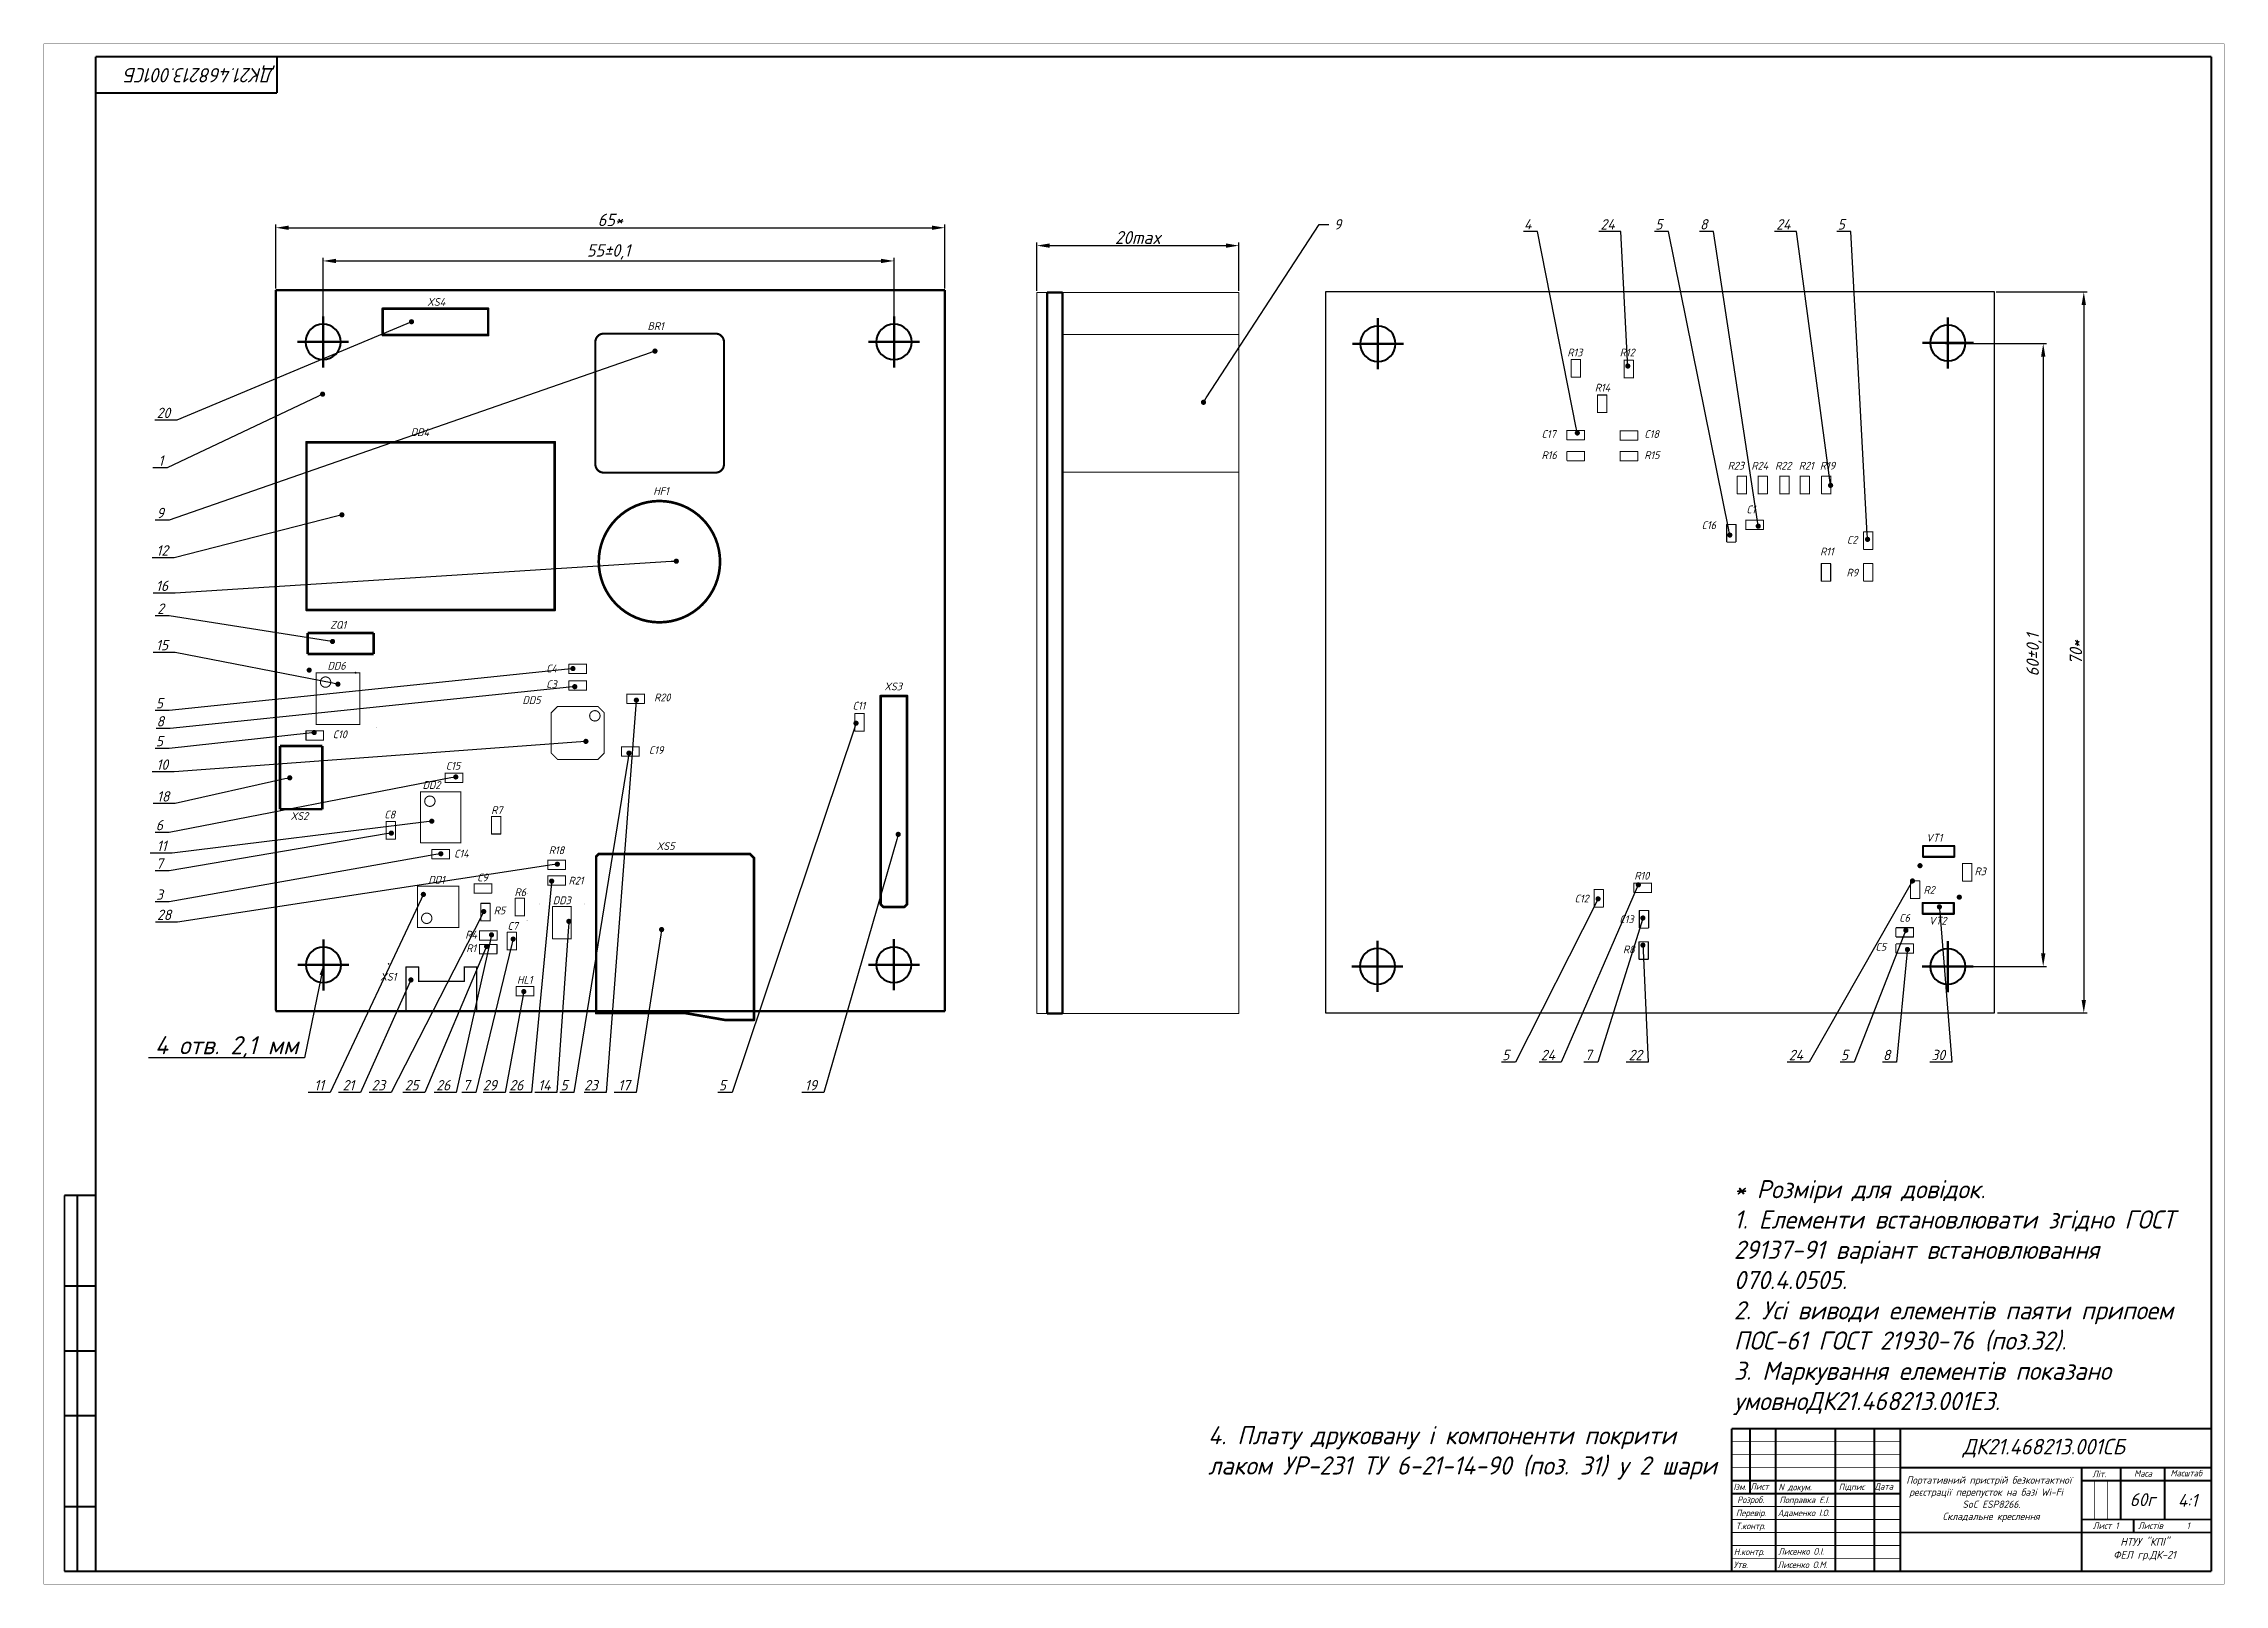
# Paper-space layout 'Layout1' of a CAD drawing. Header units: millimetres. Extents: x 0 to 841, y 0 to 594.
import ezdxf
from ezdxf import colors
from ezdxf.entities.mleader import LeaderData, LeaderLine
from ezdxf.math import Vec2, Vec3

# ---------------------------------------------------------------- set-up
doc = ezdxf.new("R2010")
doc.units = ezdxf.units.MM
doc.layers.get('0').update_dxf_attribs({"lineweight": 50})
for name, color, linetype in [('BottomLayer', 5, 'Continuous'), ('Mechanical16', 56, 'Continuous'), ('Sheet', 255, 'Continuous'), ('TopLayer', 1, 'Continuous'), ('TopOverlay', 29, 'Continuous'), ('маркировка', 38, 'Continuous')]:
    doc.layers.add(name, color=color, linetype=linetype)
doc.layers.add('Отверстия', color=7, linetype='Continuous', lineweight=30)
doc.styles.add('Gost', font='GOST type B.ttf', dxfattribs={"oblique": 15, "height": 6})
doc.dimstyles.new('ISO-25', dxfattribs={"dimtxt": 2.5, "dimasz": 2.5, "dimexe": 1.25, "dimexo": 0.625, "dimtad": 1, "dimtxsty": 'Standard', "dimcen": 2.5, "dimadec": 0, "dimazin": 0, "dimtfac": 1, "dimtmove": 0, "dimatfit": 3, "dimfxl": 1, "dimarcsym": 0})

psp = doc.layouts.get("Layout1")

# ---------------------------------------------------------------- texts
at = {"insert": (116.975, 579.119), "char_height": 5.5, "attachment_point": 1, "rotation": 180, "style": 'Gost'}
psp.add_mtext_dynamic_manual_height_columns('\\pi28.055;ДК21.468213.001СБ', width=120, gutter_width=25, heights=[19.892], dxfattribs=at)
at = {"lineweight": 40, "char_height": 7, "attachment_point": 1, "style": 'Gost'}
for s, width, heights, insert in [('* Розміри для довідок.\\P1. Елементи встановлювати згідно ГОСТ 29137-91 варіант встановлювання 070.4.0505.\\P2. Усі виводи елементів паяти припоем ПОС-61 ГОСТ 21930-76 (поз.32).\\P{\\C18;3. Маркування елементів показано умовно}ДК21.468213.001Е3{\\C18;.}', 183.11394, [0], (651.888, 155.854)), ('4. Плату друковану і компоненти покрити лаком УР-231 ТУ\\~6-21-14-90 (поз. 31) у 2 шари', 197.47845, [52.96], (449.1, 61.007))]:
    psp.add_mtext_dynamic_manual_height_columns(s, width=width, gutter_width=12.5, heights=heights, dxfattribs=dict(at, insert=insert))
at = {"attachment_point": 1, "style": 'Gost'}
for s, width, heights, insert, char_height in [('\\pi25.151;ДК21.468213.001СБ', 120, [19.892], (714.999, 56.102), 6), ('\\pi5.7539;Літ.', 17.43543, [0], (784.37, 43.806), 2.5), ('\\pi4.9189;Маса', 17.43543, [0], (801.312, 44.006), 2.5), ('\\pi1.9495;Масштаб', 17.43543, [0], (818.312, 44.139), 2.5), ('Ізм.', 9.99997, [0], (651.719, 38.889), 2.5), ('Розроб.', 9.99997, [0], (653.158, 33.873), 2.5), ('Лист', 9.99997, [0], (658.175, 38.972), 2.5), ('N докум.', 18.27512, [0], (669.092, 38.772), 2.5), ('Поправка Є.І.', 27.39731, [3.727], (669.455, 33.812), 2.5), ('Підпис', 9.99997, [0], (692.309, 38.852), 2.5), ('Дата', 9.99997, [0], (706.102, 38.997), 2.5), ('\\pi0.98169;Портативний пристрій безконтактної \\P\\pi2.0929;реєстрації перепусток на базі Wi-Fi \\P\\pi22.61;SoC ESP8266.\\P\\pi14.983;Складальне креслення', 68.40917, [23.624], (717.408, 41.621), 2.8), ('60г', 17.43543, [0], (804.583, 35.162), 5), ('\\pi4.5791;4:1', 17.43543, [0], (818.533, 34.886), 5), ('Перевір.', 9.99997, [0], (652.664, 28.812), 2.5), ('Адаменко І.О.', 22.35565, [0], (668.799, 28.812), 2.5), ('Т.контр.', 9.99997, [0], (652.637, 23.773), 2.5), ('\\pi4.0274;Лист 1', 19.03943, [0], (786.312, 23.873), 2.5), ('\\pi14.137;НТУУ "КПІ" \\P\\pi11.411;ФЕЛ гр.ДК-21', 49.65167, [9.746], (786.774, 17.891), 3), ('Листів      1', 28.47472, [0], (807.792, 23.873), 2.5), ('Утв.', 9.99997, [0], (651.782, 8.811), 2.5), ('Н.контр.', 15.37639, [0], (651.858, 13.811), 2.5), ('Лисенко О.М.', 21.73633, [0], (668.745, 8.811), 2.5), ('Лисенко О.І.', 21.26755, [0], (668.999, 13.949), 2.5)]:
    psp.add_mtext_dynamic_manual_height_columns(s, width=width, gutter_width=25, heights=heights, dxfattribs=dict(at, insert=insert, char_height=char_height))
at = {"layer": 'TopOverlay', "lineweight": 40, "style": 'Gost', "oblique": 15}
for s, p in [('XS4', (147.91, 492.947)), ('BR1', (232.915, 483.646)), ('R13', (587.642, 473.456)), ('R12', (607.849, 473.456)), ('R14', (598.252, 459.906)), ('DD4', (141.57, 442.71)), ('C17', (577.703, 442.022)), ('C18', (617.327, 442.022)), ('R16', (577.703, 433.894)), ('R15', (617.327, 433.894)), ('R23', (649.489, 429.819)), ('R24', (658.633, 429.819)), ('R22', (667.777, 429.819)), ('R21', (676.921, 429.819)), ('R19', (685.049, 429.819)), ('HF1', (235.13, 420.033)), ('C1', (656.699, 412.966)), ('C16', (639.427, 406.87)), ('C2', (695.47, 401.246)), ('R11', (685.147, 396.71)), ('R9', (695.307, 388.582)), ('ZQ1', (110.491, 368.446)), ('DD6', (109.475, 352.663)), ('C4', (193.803, 351.647)), ('C3', (193.803, 345.551)), ('XS3', (324.197, 344.719)), ('DD5', (184.659, 339.455)), ('R20', (235.459, 340.471)), ('C11', (311.975, 337.281)), ('C10', (111.507, 326.247)), ('C19', (233.427, 320.151)), ('C15', (155.111, 314.131)), ('DD2', (146.136, 306.703)), ('XS2', (95.251, 294.751)), ('C8', (131.39, 295.307)), ('R7', (172.607, 297.044)), ('XS5', (236.417, 283.162)), ('VT1', (726.036, 286.386)), ('C14', (158.304, 280.234)), ('R18', (194.819, 281.543)), ('DD1', (148.363, 270.179)), ('C9', (167.179, 271.061)), ('R21', (202.437, 269.832)), ('R10', (613.477, 271.734)), ('R2', (725.021, 266.248)), ('R3', (744.696, 273.417)), ('R5', (173.591, 258.337)), ('R6', (181.609, 265.364)), ('DD3', (196.372, 262.237)), ('C12', (590.424, 262.907)), ('C7', (178.887, 252.349)), ('C13', (607.696, 254.935)), ('C6', (715.627, 255.486)), ('VT2', (727.09, 254.376)), ('R4', (162.608, 249.007)), ('R1', (163, 243.768)), ('R8', (609.114, 243.327)), ('C5', (706.483, 244.31)), ('XS1', (129.795, 232.775)), ('HL1', (182.568, 231.598))]:
    psp.add_text(s, height=3, dxfattribs=at).set_placement(p)

# ---------------------------------------------------------------- blocks, each defined once
blk = doc.blocks.new('*D50')
at = {"color": 0, "lineweight": -2, "transparency": 16777216}
for p, q in [((89.56, 499.61), (89.56, 524.32)), ((94.56, 523.07), (342.56, 523.07)), ((347.56, 499.61), (347.56, 524.32))]:
    blk.add_line(p, q, dxfattribs=at)
at = {"color": 0, "lineweight": 20, "transparency": 16777216}
for points in [[(94.56, 523.9), (94.56, 522.24), (89.56, 523.07)], [(342.56, 523.9), (342.56, 522.24), (347.56, 523.07)]]:
    blk.add_solid(points, dxfattribs=at)
at = {"layer": 'Defpoints', "color": 0, "lineweight": 20, "transparency": 16777216}
for p in [(347.56, 523.07), (89.56, 498.98), (347.56, 498.98)]:
    blk.add_point(p, dxfattribs=at)
at = {"color": 0, "lineweight": 50, "transparency": 16777216, "insert": (218.56, 526.1), "char_height": 6, "attachment_point": 5, "style": 'Gost'}
blk.add_mtext('{\\H0.8x;65*}', dxfattribs=at)
blk = doc.blocks.new('*D51')
at = {"color": 0, "lineweight": -2, "transparency": 16777216}
for p, q in [((107.78, 479.69), (107.78, 511.52)), ((112.78, 510.27), (322.97, 510.27)), ((327.97, 479.67), (327.97, 511.52))]:
    blk.add_line(p, q, dxfattribs=at)
at = {"color": 0, "lineweight": 20, "transparency": 16777216}
for points in [[(112.78, 511.1), (112.78, 509.43), (107.78, 510.27)], [(322.97, 511.1), (322.97, 509.43), (327.97, 510.27)]]:
    blk.add_solid(points, dxfattribs=at)
at = {"layer": 'Defpoints', "color": 0, "lineweight": 20, "transparency": 16777216}
for p in [(327.97, 510.27), (107.78, 479.06), (327.97, 479.04)]:
    blk.add_point(p, dxfattribs=at)
at = {"color": 0, "lineweight": 50, "transparency": 16777216, "insert": (217.87, 513.77), "char_height": 6, "attachment_point": 5, "style": 'Gost'}
blk.add_mtext('{\\H0.8x;55%%P0,1}', dxfattribs=at)
blk = doc.blocks.new('*D52')
at = {"color": 0, "lineweight": -2, "transparency": 16777216}
for p, q in [((383.01, 498.72), (383.01, 517.42)), ((388.01, 516.17), (455.99, 516.17)), ((460.99, 498.72), (460.99, 517.42))]:
    blk.add_line(p, q, dxfattribs=at)
at = {"color": 0, "lineweight": 20, "transparency": 16777216}
for points in [[(388.01, 517.01), (388.01, 515.34), (383.01, 516.17)], [(455.99, 517.01), (455.99, 515.34), (460.99, 516.17)]]:
    blk.add_solid(points, dxfattribs=at)
at = {"layer": 'Defpoints', "color": 0, "lineweight": 20, "transparency": 16777216}
for p in [(460.99, 516.17), (383.01, 498.1), (460.99, 498.1)]:
    blk.add_point(p, dxfattribs=at)
at = {"color": 0, "lineweight": 20, "transparency": 16777216, "insert": (422, 519.3), "char_height": 6, "attachment_point": 5, "style": 'Gost'}
blk.add_mtext('{\\H0.83333x;20max}', dxfattribs=at)
blk = doc.blocks.new('*D53')
at = {"color": 0, "lineweight": -2, "transparency": 16777216}
for p, q in [((753.05, 498.33), (788.08, 498.33)), ((786.83, 493.33), (786.83, 225.33)), ((753.55, 220.33), (788.08, 220.33))]:
    blk.add_line(p, q, dxfattribs=at)
at = {"color": 0, "lineweight": 20, "transparency": 16777216}
for points in [[(785.99, 493.33), (787.66, 493.33), (786.83, 498.33)], [(785.99, 225.33), (787.66, 225.33), (786.83, 220.33)]]:
    blk.add_solid(points, dxfattribs=at)
at = {"layer": 'Defpoints', "color": 0, "lineweight": 20, "transparency": 16777216}
for p in [(752.42, 498.33), (752.92, 220.33), (786.83, 220.33)]:
    blk.add_point(p, dxfattribs=at)
at = {"color": 0, "lineweight": 50, "transparency": 16777216, "insert": (783.8, 359.33), "char_height": 6, "attachment_point": 5, "rotation": 90, "style": 'Gost'}
blk.add_mtext('{\\H0.8x;70*}', dxfattribs=at)
blk = doc.blocks.new('*D54')
at = {"color": 0, "lineweight": -2, "transparency": 16777216}
for p, q in [((733.46, 478.39), (772.43, 478.39)), ((771.18, 473.39), (771.18, 243.26)), ((733.4, 238.26), (772.43, 238.26))]:
    blk.add_line(p, q, dxfattribs=at)
at = {"color": 0, "lineweight": 20, "transparency": 16777216}
for points in [[(770.35, 473.39), (772.01, 473.39), (771.18, 478.39)], [(770.35, 243.26), (772.01, 243.26), (771.18, 238.26)]]:
    blk.add_solid(points, dxfattribs=at)
at = {"layer": 'Defpoints', "color": 0, "lineweight": 20, "transparency": 16777216}
for p in [(732.84, 478.39), (732.77, 238.26), (771.18, 238.26)]:
    blk.add_point(p, dxfattribs=at)
at = {"color": 0, "lineweight": 50, "transparency": 16777216, "insert": (767.68, 358.32), "char_height": 6, "attachment_point": 5, "rotation": 90, "style": 'Gost'}
blk.add_mtext('{\\H0.8x;60%%P0,1}', dxfattribs=at)
blk = doc.blocks.new('_Dot')
at = {"color": 0, "linetype": 'ByBlock', "lineweight": -2}
blk.add_line((-0.5, 0), (-1, 0), dxfattribs=at)
at = {"color": 0, "linetype": 'ByBlock', "lineweight": 90, "const_width": 0.5}
blk.add_lwpolyline([(-0.25, 0, 1), (0.25, 0, 1)], format="xyb", close=True, dxfattribs=at)

# ---------------------------------------------------------------- dimensions: what is measured, and where the dimension line sits
at = {"color": 18, "lineweight": 50}
for base, p1, p2, text, picture, middle in [((347.555, 523.07), (89.555, 498.983), (347.555, 498.983), '{\\H0.8x;65*}', '*D50', (218.555, 526.095)), ((327.97, 510.268), (107.776, 479.062), (327.97, 479.045), '{\\H0.8x;55%%P0,1}', '*D51', (217.873, 513.768))]:
    dim = psp.add_linear_dim(base=base, p1=p1, p2=p2, text=text, dimstyle='ISO-25', override={"dimtxt": 10, "dimasz": 5, "dimtxsty": 'Gost'}, dxfattribs=at)
    dim.commit()
    dim.dimension.update_dxf_attribs({"geometry": picture, "text_midpoint": middle})
at = {"color": 18, "lineweight": 20}
dim = psp.add_linear_dim(base=(460.991, 516.175), p1=(383.014, 498.096), p2=(460.991, 498.096), text='{\\H0.83333x;20max}', dimstyle='ISO-25', override={"dimasz": 5, "dimtxsty": 'Gost'}, dxfattribs=at)
dim.commit()
dim.dimension.update_dxf_attribs({"geometry": '*D52', "text_midpoint": (422.002, 519.3)})
at = {"color": 18, "lineweight": 50}
for base, p1, p2, text, picture, middle in [((786.827, 220.326), (752.423, 498.326), (752.922, 220.326), '{\\H0.8x;70*}', '*D53', (783.802, 359.326)), ((771.179, 238.255), (732.837, 478.387), (732.773, 238.255), '{\\H0.8x;60%%P0,1}', '*D54', (767.679, 358.321))]:
    dim = psp.add_linear_dim(base=base, p1=p1, p2=p2, angle=90, text=text, dimstyle='ISO-25', override={"dimtxt": 10, "dimasz": 5, "dimtxsty": 'Gost'}, dxfattribs=at)
    dim.commit()
    dim.dimension.update_dxf_attribs({"geometry": picture, "text_midpoint": middle})

# ---------------------------------------------------------------- linework, layer by layer
at = {"color": 18, "lineweight": 20}
for p, q in [((387.014, 498.096), (383.014, 498.096)), ((383.014, 498.096), (383.014, 220.096)), ((409.318, 498.096), (393.014, 498.096)), ((383.014, 220.096), (387.014, 220.096))]:
    psp.add_line(p, q, dxfattribs=at)
at = {"color": 1, "lineweight": 20}
for p, q in [((460.991, 498.096), (409.318, 498.096)), ((460.991, 498.096), (460.987, 220.096)), ((393.014, 481.906), (460.991, 481.906)), ((393.014, 428.805), (460.99, 428.805)), ((393.014, 220.096), (460.987, 220.096))]:
    psp.add_line(p, q, dxfattribs=at)
at = {"lineweight": 50}
for p, q in [((107.776, 469.229), (107.776, 488.895)), ((327.97, 469.212), (327.97, 488.878)), ((514.612, 468.491), (514.612, 488.156)), ((734.441, 468.805), (734.441, 488.471)), ((97.943, 479.062), (117.609, 479.062)), ((318.137, 479.045), (337.802, 479.045)), ((504.779, 478.324), (524.445, 478.324)), ((724.608, 478.638), (744.274, 478.638)), ((107.915, 229.011), (107.915, 248.676)), ((327.905, 229.08), (327.905, 248.746)), ((514.431, 228.45), (514.431, 248.115)), ((734.381, 228.369), (734.381, 248.035)), ((98.082, 238.843), (117.747, 238.843)), ((318.073, 238.913), (337.738, 238.913)), ((504.598, 238.283), (524.264, 238.283)), ((724.548, 238.202), (744.214, 238.202))]:
    psp.add_line(p, q, dxfattribs=at)
at = {"layer": 'BottomLayer', "color": 18, "lineweight": 70}
psp.add_line((89.555, 221.343), (89.555, 371.967), dxfattribs=at)
at = {"layer": 'BottomLayer'}
psp.add_line((89.915, 220.983), (89.555, 221.343), dxfattribs=at)
at = {"layer": 'Mechanical16', "lineweight": 40, "const_width": 0.406}
for points in [[(221.791, 482.245, 1), (222.197, 482.245, 1)], [(252.99, 482.245, 1), (253.397, 482.245, 1)]]:
    psp.add_lwpolyline(points, format="xyb", close=True, dxfattribs=at)
at = {"layer": 'Sheet', "lineweight": 40}
for points, const_width in [([(0.05, 594.007), (841.007, 594.007), (841.007, 0.05), (0.05, 0.05), (0.05, 594.007)], 0.0991), ([(20.05, 589.007), (836.05, 589.007)], 0.749), ([(20.05, 5.007), (20.05, 589.007)], 0.749), ([(90.05, 575.007), (90.05, 589.007)], 0.749), ([(836.05, 5.007), (836.05, 589.007)], 0.749), ([(20.05, 575.007), (90.05, 575.007)], 0.749), ([(8.05, 5.007), (8.05, 150.007)], 0.749), ([(8.05, 150.007), (20.05, 150.007)], 0.749), ([(13.05, 150.007), (13.05, 5.007)], 0.749), ([(8.05, 115.007), (20.05, 115.007)], 0.749), ([(20.05, 90.007), (8.05, 90.007)], 0.749), ([(8.05, 65.007), (20.05, 65.007)], 0.749), ([(836.05, 60.007), (651.05, 60.007)], 0.749), ([(651.05, 60.007), (651.05, 5.007)], 0.749), ([(658.05, 60.007), (658.05, 35.007)], 0.749), ([(668.05, 5.007), (668.05, 60.007)], 0.749), ([(691.05, 60.007), (691.05, 5.007)], 0.749), ([(706.05, 5.007), (706.05, 60.007)], 0.749), ([(716.05, 60.007), (716.05, 5.007)], 0.749), ([(716.05, 55.007), (651.05, 55.007)], 0.3), ([(651.05, 50.007), (716.05, 50.007)], 0.3), ([(716.05, 45.007), (651.05, 45.007)], 0.3), ([(716.05, 45.007), (836.05, 45.007)], 0.749), ([(786.05, 45.007), (786.05, 5.007)], 0.749), ([(801.05, 25.007), (801.05, 45.007)], 0.749), ([(818.05, 45.007), (818.05, 25.007)], 0.749), ([(716.05, 40.007), (651.05, 40.007)], 0.749), ([(651.05, 35.007), (716.05, 35.007)], 0.749), ([(836.05, 40.007), (786.05, 40.007)], 0.749), ([(791.05, 25.007), (791.05, 40.007)], 0.3), ([(796.05, 40.007), (796.05, 25.007)], 0.3), ([(20.05, 30.007), (8.05, 30.007)], 0.749), ([(651.05, 30.007), (716.05, 30.007)], 0.3), ([(786.05, 25.007), (836.05, 25.007)], 0.749), ([(806.05, 25.007), (806.05, 20.007)], 0.749), ([(716.05, 25.007), (651.05, 25.007)], 0.3), ([(651.05, 20.007), (716.05, 20.007)], 0.3), ([(836.05, 20.007), (716.05, 20.007)], 0.749), ([(716.05, 15.007), (651.05, 15.007)], 0.3), ([(651.05, 10.007), (716.05, 10.007)], 0.3), ([(836.05, 5.007), (8.05, 5.007)], 0.749)]:
    psp.add_lwpolyline(points, dxfattribs=dict(at, const_width=const_width))
at = {"layer": 'TopLayer', "color": 18, "lineweight": 70}
for p, q in [((89.555, 444.103), (89.555, 498.983)), ((89.555, 498.983), (347.555, 498.983)), ((347.555, 498.983), (347.555, 220.983)), ((387.014, 498.096), (387.014, 220.096)), ((393.014, 498.096), (387.014, 498.096)), ((393.014, 220.096), (393.014, 498.096)), ((89.55, 371.938), (89.55, 444.074)), ((347.555, 220.983), (89.555, 220.983)), ((387.014, 220.096), (393.014, 220.096))]:
    psp.add_line(p, q, dxfattribs=at)
at = {"layer": 'TopLayer'}
for p, q in [((494.423, 498.326), (494.423, 220.326)), ((752.423, 498.326), (494.423, 498.326)), ((752.423, 443.446), (752.423, 498.326)), ((752.428, 371.281), (752.428, 443.417)), ((89.555, 220.983), (89.555, 371.967)), ((752.423, 220.326), (752.423, 371.31)), ((494.423, 220.326), (752.423, 220.326))]:
    psp.add_line(p, q, dxfattribs=at)
at = {"layer": 'TopOverlay', "lineweight": 40}
for points, const_width in [([(130.811, 481.695), (130.811, 491.855)], 1.016), ([(130.811, 491.855), (171.451, 491.855)], 1.016), ([(171.451, 481.695), (171.451, 491.855)], 1.016), ([(130.811, 481.695), (171.451, 481.695)], 1.016), ([(212.794, 462.245), (212.794, 479.02)], 0.813), ([(216.019, 482.245), (221.994, 482.245)], 0.813), ([(221.994, 482.245), (253.194, 482.245)], 0.813), ([(253.194, 482.245), (259.169, 482.245)], 0.813), ([(262.393, 462.245), (262.393, 479.02)], 0.813), ([(589.181, 472.224), (592.781, 472.224)], 0.4), ([(589.181, 465.424), (589.181, 472.224)], 0.4), ([(592.781, 465.424), (592.781, 472.224)], 0.4), ([(609.551, 471.998), (613.151, 471.998)], 0.4), ([(609.551, 465.198), (609.551, 471.998)], 0.4), ([(613.151, 465.198), (613.151, 471.998)], 0.4), ([(212.794, 448.645), (212.794, 462.245)], 0.813), ([(262.393, 448.645), (262.393, 462.245)], 0.813), ([(589.181, 465.424), (592.781, 465.424)], 0.4), ([(609.551, 465.198), (613.151, 465.198)], 0.4), ([(599.281, 458.585), (602.881, 458.585)], 0.4), ([(599.281, 451.785), (599.281, 458.585)], 0.4), ([(602.881, 451.785), (602.881, 458.585)], 0.4), ([(212.794, 431.869), (212.794, 448.645)], 0.813), ([(262.393, 431.869), (262.393, 448.645)], 0.813), ([(599.281, 451.785), (602.881, 451.785)], 0.4), ([(101.39, 440.366), (197.148, 440.366)], 1.016), ([(101.39, 375.697), (101.39, 440.366)], 1.016), ([(101.347, 375.523), (101.347, 440.547)], 0.203), ([(101.347, 440.547), (123.966, 440.547)], 0.203), ([(197.148, 375.697), (197.148, 440.366)], 1.016), ([(587.474, 441.339), (587.474, 444.939)], 0.4), ([(587.474, 444.939), (594.273, 444.939)], 0.4), ([(587.474, 441.339), (594.273, 441.339)], 0.4), ([(594.273, 441.339), (594.273, 444.939)], 0.4), ([(607.985, 441.148), (607.985, 444.748)], 0.4), ([(607.985, 444.748), (614.785, 444.748)], 0.4), ([(607.985, 441.148), (614.785, 441.148)], 0.4), ([(614.785, 441.148), (614.785, 444.748)], 0.4), ([(216.019, 428.645), (223.994, 428.645)], 0.813), ([(223.994, 428.645), (251.194, 428.645)], 0.813), ([(251.194, 428.645), (259.169, 428.645)], 0.813), ([(587.474, 433.229), (587.474, 436.828)], 0.4), ([(587.474, 436.828), (594.273, 436.828)], 0.4), ([(587.474, 433.229), (594.273, 433.229)], 0.4), ([(594.273, 433.229), (594.273, 436.828)], 0.4), ([(607.985, 433.151), (607.985, 436.75)], 0.4), ([(607.985, 436.75), (614.785, 436.75)], 0.4), ([(607.985, 433.151), (614.785, 433.151)], 0.4), ([(614.785, 433.151), (614.785, 436.75)], 0.4), ([(653.206, 427.27), (656.806, 427.27)], 0.4), ([(653.206, 420.471), (653.206, 427.27)], 0.4), ([(653.206, 420.471), (656.806, 420.471)], 0.4), ([(656.806, 420.471), (656.806, 427.27)], 0.4), ([(661.212, 427.27), (664.812, 427.27)], 0.4), ([(661.212, 420.471), (661.212, 427.27)], 0.4), ([(661.212, 420.471), (664.812, 420.471)], 0.4), ([(664.812, 420.471), (664.812, 427.27)], 0.4), ([(669.605, 427.27), (673.205, 427.27)], 0.4), ([(669.605, 420.471), (669.605, 427.27)], 0.4), ([(669.605, 420.471), (673.205, 420.471)], 0.4), ([(673.205, 420.471), (673.205, 427.27)], 0.4), ([(677.425, 427.27), (681.025, 427.27)], 0.4), ([(677.425, 420.471), (677.425, 427.27)], 0.4), ([(677.425, 420.471), (681.025, 420.471)], 0.4), ([(681.025, 420.471), (681.025, 427.27)], 0.4), ([(685.722, 427.27), (689.322, 427.27)], 0.4), ([(685.722, 420.471), (685.722, 427.27)], 0.4), ([(685.722, 420.471), (689.322, 420.471)], 0.4), ([(689.322, 420.471), (689.322, 427.27)], 0.4), ([(649.102, 408.663), (652.702, 408.663)], 0.4), ([(649.102, 408.663), (649.102, 401.863)], 0.4), ([(652.702, 408.663), (652.702, 401.863)], 0.4), ([(656.451, 406.685), (656.451, 410.285)], 0.4), ([(656.451, 410.285), (663.251, 410.285)], 0.4), ([(656.451, 406.685), (663.251, 406.685)], 0.4), ([(663.251, 406.685), (663.251, 410.285)], 0.4), ([(701.917, 405.809), (705.517, 405.809)], 0.4), ([(701.917, 405.809), (701.917, 399.009)], 0.4), ([(705.517, 405.809), (705.517, 399.009)], 0.4), ([(649.102, 401.863), (652.702, 401.863)], 0.4), ([(701.917, 399.009), (705.517, 399.009)], 0.4), ([(685.609, 393.558), (689.209, 393.558)], 0.4), ([(685.609, 386.758), (685.609, 393.558)], 0.4), ([(685.609, 386.758), (689.209, 386.758)], 0.4), ([(689.209, 386.758), (689.209, 393.558)], 0.4), ([(701.893, 393.558), (705.493, 393.558)], 0.4), ([(701.893, 386.758), (701.893, 393.558)], 0.4), ([(701.893, 386.758), (705.493, 386.758)], 0.4), ([(705.493, 386.758), (705.493, 393.558)], 0.4), ([(101.39, 375.697), (197.148, 375.697)], 1.016), ([(101.347, 375.523), (123.966, 375.523)], 0.203), ([(202.595, 351.167), (202.595, 354.767)], 0.4), ([(202.595, 354.767), (209.395, 354.767)], 0.4), ([(209.395, 351.167), (209.395, 354.767)], 0.4), ([(105.139, 351.487), (121.939, 351.487)], 0.4), ([(105.139, 331.487), (105.139, 351.487)], 0.4), ([(121.939, 331.487), (121.939, 351.487)], 0.4), ([(202.595, 351.167), (209.395, 351.167)], 0.4), ([(202.595, 344.767), (202.595, 348.367)], 0.4), ([(202.595, 348.367), (209.395, 348.367)], 0.4), ([(202.595, 344.767), (209.395, 344.767)], 0.4), ([(209.395, 344.767), (209.395, 348.367)], 0.4), ([(195.795, 336.079), (198.195, 338.479)], 0.4), ([(198.195, 338.479), (213.795, 338.479)], 0.4), ([(213.795, 338.479), (216.195, 336.079)], 0.4), ([(224.947, 339.687), (224.947, 343.287)], 0.4), ([(224.947, 343.287), (231.747, 343.287)], 0.4), ([(224.947, 339.687), (231.747, 339.687)], 0.4), ([(231.747, 339.687), (231.747, 343.287)], 0.4), ([(322.835, 262.239), (322.835, 342.503)], 1.016), ([(322.835, 342.503), (332.995, 342.503)], 1.016), ([(332.995, 262.239), (332.995, 342.503)], 1.016), ([(101.198, 325.463), (101.198, 329.063)], 0.4), ([(101.198, 329.063), (107.998, 329.063)], 0.4), ([(105.139, 331.487), (121.939, 331.487)], 0.4), ([(107.998, 325.463), (107.998, 329.063)], 0.4), ([(195.795, 320.479), (195.795, 336.079)], 0.4), ([(216.195, 320.479), (216.195, 336.079)], 0.4), ([(312.907, 335.743), (316.507, 335.743)], 0.4), ([(312.907, 328.943), (312.907, 335.743)], 0.4), ([(312.907, 328.943), (316.507, 328.943)], 0.4), ([(316.507, 328.943), (316.507, 335.743)], 0.4), ([(91.21, 323.27), (107.466, 323.27)], 1.016), ([(91.21, 298.886), (91.21, 323.27)], 1.016), ([(101.198, 325.463), (107.998, 325.463)], 0.4), ([(107.466, 298.886), (107.466, 323.27)], 1.016), ([(195.795, 320.479), (198.195, 318.079)], 0.4), ([(213.795, 318.079), (216.195, 320.479)], 0.4), ([(222.915, 319.367), (222.915, 322.967)], 0.4), ([(222.915, 322.967), (229.715, 322.967)], 0.4), ([(229.715, 319.367), (229.715, 322.967)], 0.4), ([(154.843, 309.207), (154.843, 312.807)], 0.4), ([(154.843, 312.807), (161.643, 312.807)], 0.4), ([(161.643, 309.207), (161.643, 312.807)], 0.4), ([(198.195, 318.079), (213.795, 318.079)], 0.4), ([(222.915, 319.367), (229.715, 319.367)], 0.4), ([(145.363, 285.967), (145.363, 305.567)], 0.4), ([(145.363, 305.567), (160.963, 305.567)], 0.4), ([(154.843, 309.207), (161.643, 309.207)], 0.4), ([(160.963, 285.967), (160.963, 305.567)], 0.4), ([(91.21, 298.886), (107.466, 298.886)], 1.016), ([(172.699, 296.119), (176.299, 296.119)], 0.4), ([(172.699, 289.319), (172.699, 296.119)], 0.4), ([(176.299, 289.319), (176.299, 296.119)], 0.4), ([(132.059, 294.087), (135.659, 294.087)], 0.4), ([(132.059, 287.287), (132.059, 294.087)], 0.4), ([(132.059, 287.287), (135.659, 287.287)], 0.4), ([(135.659, 287.287), (135.659, 294.087)], 0.4), ([(145.363, 285.967), (160.963, 285.967)], 0.4), ([(172.699, 289.319), (176.299, 289.319)], 0.4), ([(149.763, 279.743), (149.763, 283.343)], 0.4), ([(149.763, 283.343), (156.563, 283.343)], 0.4), ([(149.763, 279.743), (156.563, 279.743)], 0.4), ([(156.563, 279.743), (156.563, 283.343)], 0.4), ([(194.467, 275.679), (194.467, 279.279)], 0.4), ([(194.467, 279.279), (201.267, 279.279)], 0.4), ([(201.267, 275.679), (201.267, 279.279)], 0.4), ([(213.107, 280.629), (214.123, 281.645)], 1.016), ([(213.107, 279.816), (213.107, 280.629)], 1.016), ([(213.107, 278.902), (213.107, 279.816)], 1.016), ([(213.107, 230.032), (213.107, 278.902)], 1.016), ([(214.123, 281.645), (215.342, 281.645)], 1.016), ([(215.088, 281.645), (272.34, 281.645)], 1.016), ([(272.34, 281.645), (273.864, 280.121)], 1.016), ([(273.966, 230.032), (273.966, 280.117)], 1.016), ([(736.913, 280.507), (724.808, 280.511)], 0.8), ([(724.867, 280.702), (724.867, 284.702)], 0.8), ([(728.067, 284.702), (724.867, 284.702)], 0.8), ([(736.867, 284.702), (727.773, 284.695)], 0.8), ([(736.867, 280.702), (736.867, 284.702)], 0.8), ([(740.079, 277.961), (743.679, 277.961)], 0.4), ([(740.079, 271.161), (740.079, 277.961)], 0.4), ([(743.679, 271.161), (743.679, 277.961)], 0.4), ([(144.147, 269.223), (160.147, 269.223)], 0.4), ([(144.147, 253.223), (144.147, 269.223)], 0.4), ([(160.147, 253.223), (160.147, 269.223)], 0.4), ([(166.019, 266.535), (166.019, 270.135)], 0.4), ([(166.019, 270.135), (172.819, 270.135)], 0.4), ([(172.819, 266.535), (172.819, 270.135)], 0.4), ([(194.467, 275.679), (201.267, 275.679)], 0.4), ([(194.467, 273.183), (201.267, 273.183)], 0.4), ([(194.467, 269.583), (194.467, 273.183)], 0.4), ([(194.467, 269.583), (201.267, 269.583)], 0.4), ([(201.267, 269.583), (201.267, 273.183)], 0.4), ([(613.31, 266.783), (613.31, 270.383)], 0.4), ([(613.31, 270.383), (620.11, 270.383)], 0.4), ([(620.11, 266.783), (620.11, 270.383)], 0.4), ([(719.947, 271.204), (723.547, 271.204)], 0.4), ([(719.947, 264.404), (719.947, 271.204)], 0.4), ([(723.547, 264.404), (723.547, 271.204)], 0.4), ([(740.079, 271.161), (743.679, 271.161)], 0.4), ([(166.019, 266.535), (172.819, 266.535)], 0.4), ([(168.635, 262.591), (172.235, 262.591)], 0.4), ([(168.635, 255.791), (168.635, 262.591)], 0.4), ([(172.235, 255.791), (172.235, 262.591)], 0.4), ([(181.843, 264.522), (185.443, 264.522)], 0.4), ([(181.843, 257.722), (181.843, 264.522)], 0.4), ([(185.443, 257.722), (185.443, 264.522)], 0.4), ([(196.299, 248.927), (196.299, 261.327)], 0.4), ([(196.299, 261.327), (203.499, 261.327)], 0.4), ([(203.499, 248.927), (203.499, 261.327)], 0.4), ([(322.835, 262.239), (323.851, 261.223)], 1.016), ([(323.851, 261.223), (331.979, 261.223)], 1.016), ([(331.979, 261.223), (332.995, 262.239)], 1.016), ([(597.987, 267.894), (601.587, 267.894)], 0.4), ([(597.987, 267.894), (597.987, 261.095)], 0.4), ([(597.987, 261.095), (601.587, 261.095)], 0.4), ([(601.587, 267.894), (601.587, 261.095)], 0.4), ([(613.31, 266.783), (620.11, 266.783)], 0.4), ([(719.947, 264.404), (723.547, 264.404)], 0.4), ([(724.717, 258.732), (724.717, 262.732)], 0.8), ([(727.917, 262.732), (724.717, 262.732)], 0.8), ([(736.717, 262.732), (727.623, 262.725)], 0.8), ([(736.717, 258.732), (736.717, 262.732)], 0.8), ([(144.147, 253.223), (160.147, 253.223)], 0.4), ([(168.635, 255.791), (172.235, 255.791)], 0.4), ([(181.843, 257.722), (185.443, 257.722)], 0.4), ([(615.418, 259.854), (619.018, 259.854)], 0.4), ([(615.418, 259.854), (615.418, 253.054)], 0.4), ([(615.418, 253.054), (619.018, 253.054)], 0.4), ([(619.018, 259.854), (619.018, 253.054)], 0.4), ([(714.359, 249.609), (714.359, 253.209)], 0.4), ([(714.359, 253.209), (721.159, 253.209)], 0.4), ([(721.159, 249.609), (721.159, 253.209)], 0.4), ([(736.763, 258.537), (724.657, 258.541)], 0.8), ([(168.051, 243.167), (168.051, 246.767)], 0.4), ([(168.051, 246.767), (174.851, 246.767)], 0.4), ([(168.101, 248.391), (168.101, 251.991)], 0.4), ([(168.101, 251.991), (174.901, 251.991)], 0.4), ([(168.101, 248.391), (174.901, 248.391)], 0.4), ([(174.851, 243.167), (174.851, 246.767)], 0.4), ([(174.901, 248.391), (174.901, 251.991)], 0.4), ([(178.795, 251.415), (182.395, 251.415)], 0.4), ([(178.795, 244.615), (178.795, 251.415)], 0.4), ([(178.795, 244.615), (182.395, 244.615)], 0.4), ([(182.395, 244.615), (182.395, 251.415)], 0.4), ([(196.299, 248.927), (203.499, 248.927)], 0.4), ([(615.294, 247.793), (618.894, 247.793)], 0.4), ([(615.294, 240.994), (615.294, 247.793)], 0.4), ([(618.894, 240.994), (618.894, 247.793)], 0.4), ([(714.359, 249.609), (721.159, 249.609)], 0.4), ([(714.371, 243.328), (714.371, 246.928)], 0.4), ([(139.819, 238.079), (144.62, 238.079)], 0.508), ([(139.819, 220.879), (139.819, 238.079)], 0.508), ([(144.62, 232.48), (144.62, 238.079)], 0.508), ([(162.219, 232.48), (162.219, 238.079)], 0.508), ([(162.219, 238.079), (167.019, 238.079)], 0.508), ([(167.019, 220.879), (167.019, 238.079)], 0.508), ([(168.051, 243.167), (174.851, 243.167)], 0.4), ([(615.294, 240.994), (618.894, 240.994)], 0.4), ([(144.62, 232.48), (162.219, 232.48)], 0.508), ([(182.275, 230.511), (189.075, 230.511)], 0.4), ([(182.275, 226.911), (182.275, 230.511)], 0.4), ([(182.275, 226.911), (189.075, 226.911)], 0.4), ([(189.075, 226.911), (189.075, 230.511)], 0.4), ([(213.107, 220.278), (213.107, 230.032)], 1.016), ([(273.966, 217.637), (273.966, 230.032)], 1.016), ([(139.819, 220.879), (167.019, 220.879)], 0.508), ([(213.107, 220.278), (247.448, 220.278)], 1.016), ([(247.448, 220.278), (262.669, 217.637)], 1.016), ([(262.669, 217.637), (273.966, 217.637)], 1.016)]:
    psp.add_lwpolyline(points, dxfattribs=dict(at, const_width=const_width))
for points, const_width in [([(130.557, 491.855, 1), (131.065, 491.855, 1)], 0.508), ([(130.557, 491.855, 1), (131.065, 491.855, 1)], 0.508), ([(171.197, 491.855, 1), (171.705, 491.855, 1)], 0.508), ([(171.197, 491.855, 1), (171.705, 491.855, 1)], 0.508), ([(130.557, 481.695, 1), (131.065, 481.695, 1)], 0.508), ([(130.557, 481.695, 1), (131.065, 481.695, 1)], 0.508), ([(171.197, 481.695, 1), (171.705, 481.695, 1)], 0.508), ([(171.197, 481.695, 1), (171.705, 481.695, 1)], 0.508), ([(212.591, 479.02, 1), (212.998, 479.02, 1)], 0.406), ([(212.591, 479.02, 1), (212.998, 479.02, 1)], 0.406), ([(215.816, 482.245, 1), (216.222, 482.245, 1)], 0.406), ([(215.816, 482.245, 1), (216.222, 482.245, 1)], 0.406), ([(221.791, 482.245, 1), (222.197, 482.245, 1)], 0.406), ([(252.99, 482.245, 1), (253.397, 482.245, 1)], 0.406), ([(258.965, 482.245, 1), (259.372, 482.245, 1)], 0.406), ([(258.965, 482.245, 1), (259.372, 482.245, 1)], 0.406), ([(262.19, 479.02, 1), (262.597, 479.02, 1)], 0.406), ([(262.19, 479.02, 1), (262.597, 479.02, 1)], 0.406), ([(589.081, 472.224, 1), (589.281, 472.224, 1)], 0.2), ([(589.081, 472.224, 1), (589.281, 472.224, 1)], 0.2), ([(592.681, 472.224, 1), (592.881, 472.224, 1)], 0.2), ([(592.681, 472.224, 1), (592.881, 472.224, 1)], 0.2), ([(609.451, 471.998, 1), (609.651, 471.998, 1)], 0.2), ([(609.451, 471.998, 1), (609.651, 471.998, 1)], 0.2), ([(613.051, 471.998, 1), (613.251, 471.998, 1)], 0.2), ([(613.051, 471.998, 1), (613.251, 471.998, 1)], 0.2), ([(212.591, 462.245, 1), (212.998, 462.245, 1)], 0.406), ([(212.591, 462.245, 1), (212.998, 462.245, 1)], 0.406), ([(262.19, 462.245, 1), (262.597, 462.245, 1)], 0.406), ([(262.19, 462.245, 1), (262.597, 462.245, 1)], 0.406), ([(589.081, 465.424, 1), (589.281, 465.424, 1)], 0.2), ([(589.081, 465.424, 1), (589.281, 465.424, 1)], 0.2), ([(592.681, 465.424, 1), (592.881, 465.424, 1)], 0.2), ([(592.681, 465.424, 1), (592.881, 465.424, 1)], 0.2), ([(609.451, 465.198, 1), (609.651, 465.198, 1)], 0.2), ([(609.451, 465.198, 1), (609.651, 465.198, 1)], 0.2), ([(613.051, 465.198, 1), (613.251, 465.198, 1)], 0.2), ([(613.051, 465.198, 1), (613.251, 465.198, 1)], 0.2), ([(599.181, 458.585, 1), (599.381, 458.585, 1)], 0.2), ([(599.181, 458.585, 1), (599.381, 458.585, 1)], 0.2), ([(602.781, 458.585, 1), (602.981, 458.585, 1)], 0.2), ([(602.781, 458.585, 1), (602.981, 458.585, 1)], 0.2), ([(212.591, 448.645, 1), (212.998, 448.645, 1)], 0.406), ([(212.591, 448.645, 1), (212.998, 448.645, 1)], 0.406), ([(262.19, 448.645, 1), (262.597, 448.645, 1)], 0.406), ([(262.19, 448.645, 1), (262.597, 448.645, 1)], 0.406), ([(599.181, 451.785, 1), (599.381, 451.785, 1)], 0.2), ([(599.181, 451.785, 1), (599.381, 451.785, 1)], 0.2), ([(602.781, 451.785, 1), (602.981, 451.785, 1)], 0.2), ([(602.781, 451.785, 1), (602.981, 451.785, 1)], 0.2), ([(101.136, 440.366, 1), (101.644, 440.366, 1)], 0.508), ([(101.136, 440.366, 1), (101.644, 440.366, 1)], 0.508), ([(101.296, 440.547, 1), (101.398, 440.547, 1)], 0.102), ([(101.296, 440.547, 1), (101.398, 440.547, 1)], 0.102), ([(123.915, 440.547, 1), (124.017, 440.547, 1)], 0.102), ([(123.915, 440.547, 1), (124.017, 440.547, 1)], 0.102), ([(196.894, 440.366, 1), (197.402, 440.366, 1)], 0.508), ([(196.894, 440.366, 1), (197.402, 440.366, 1)], 0.508), ([(587.374, 444.939, 1), (587.574, 444.939, 1)], 0.2), ([(587.374, 444.939, 1), (587.574, 444.939, 1)], 0.2), ([(587.374, 441.339, 1), (587.574, 441.339, 1)], 0.2), ([(587.374, 441.339, 1), (587.574, 441.339, 1)], 0.2), ([(594.173, 444.939, 1), (594.373, 444.939, 1)], 0.2), ([(594.173, 444.939, 1), (594.373, 444.939, 1)], 0.2), ([(594.173, 441.339, 1), (594.373, 441.339, 1)], 0.2), ([(594.173, 441.339, 1), (594.373, 441.339, 1)], 0.2), ([(607.885, 444.748, 1), (608.085, 444.748, 1)], 0.2), ([(607.885, 444.748, 1), (608.085, 444.748, 1)], 0.2), ([(607.885, 441.148, 1), (608.085, 441.148, 1)], 0.2), ([(607.885, 441.148, 1), (608.085, 441.148, 1)], 0.2), ([(614.685, 444.748, 1), (614.885, 444.748, 1)], 0.2), ([(614.685, 444.748, 1), (614.885, 444.748, 1)], 0.2), ([(614.685, 441.148, 1), (614.885, 441.148, 1)], 0.2), ([(614.685, 441.148, 1), (614.885, 441.148, 1)], 0.2), ([(212.591, 431.869, 1), (212.998, 431.869, 1)], 0.406), ([(212.591, 431.869, 1), (212.998, 431.869, 1)], 0.406), ([(215.816, 428.645, 1), (216.222, 428.645, 1)], 0.406), ([(215.816, 428.645, 1), (216.222, 428.645, 1)], 0.406), ([(223.79, 428.645, 1), (224.197, 428.645, 1)], 0.406), ([(223.79, 428.645, 1), (224.197, 428.645, 1)], 0.406), ([(250.991, 428.645, 1), (251.397, 428.645, 1)], 0.406), ([(250.991, 428.645, 1), (251.397, 428.645, 1)], 0.406), ([(258.965, 428.645, 1), (259.372, 428.645, 1)], 0.406), ([(258.965, 428.645, 1), (259.372, 428.645, 1)], 0.406), ([(262.19, 431.869, 1), (262.597, 431.869, 1)], 0.406), ([(262.19, 431.869, 1), (262.597, 431.869, 1)], 0.406), ([(594.173, 436.828, 1), (594.373, 436.828, 1)], 0.2), ([(594.173, 436.828, 1), (594.373, 436.828, 1)], 0.2), ([(594.173, 433.229, 1), (594.373, 433.229, 1)], 0.2), ([(594.173, 433.229, 1), (594.373, 433.229, 1)], 0.2), ([(607.885, 436.75, 1), (608.085, 436.75, 1)], 0.2), ([(607.885, 436.75, 1), (608.085, 436.75, 1)], 0.2), ([(607.885, 433.151, 1), (608.085, 433.151, 1)], 0.2), ([(607.885, 433.151, 1), (608.085, 433.151, 1)], 0.2), ([(614.685, 436.75, 1), (614.885, 436.75, 1)], 0.2), ([(614.685, 436.75, 1), (614.885, 436.75, 1)], 0.2), ([(614.685, 433.151, 1), (614.885, 433.151, 1)], 0.2), ([(614.685, 433.151, 1), (614.885, 433.151, 1)], 0.2), ([(653.106, 427.27, 1), (653.306, 427.27, 1)], 0.2), ([(653.106, 427.27, 1), (653.306, 427.27, 1)], 0.2), ([(653.106, 420.471, 1), (653.306, 420.471, 1)], 0.2), ([(653.106, 420.471, 1), (653.306, 420.471, 1)], 0.2), ([(656.706, 427.27, 1), (656.906, 427.27, 1)], 0.2), ([(656.706, 427.27, 1), (656.906, 427.27, 1)], 0.2), ([(656.706, 420.471, 1), (656.906, 420.471, 1)], 0.2), ([(656.706, 420.471, 1), (656.906, 420.471, 1)], 0.2), ([(661.112, 427.27, 1), (661.312, 427.27, 1)], 0.2), ([(661.112, 427.27, 1), (661.312, 427.27, 1)], 0.2), ([(661.112, 420.471, 1), (661.312, 420.471, 1)], 0.2), ([(661.112, 420.471, 1), (661.312, 420.471, 1)], 0.2), ([(664.712, 427.27, 1), (664.912, 427.27, 1)], 0.2), ([(664.712, 427.27, 1), (664.912, 427.27, 1)], 0.2), ([(664.712, 420.471, 1), (664.912, 420.471, 1)], 0.2), ([(664.712, 420.471, 1), (664.912, 420.471, 1)], 0.2), ([(669.505, 427.27, 1), (669.705, 427.27, 1)], 0.2), ([(669.505, 427.27, 1), (669.705, 427.27, 1)], 0.2), ([(669.505, 420.471, 1), (669.705, 420.471, 1)], 0.2), ([(669.505, 420.471, 1), (669.705, 420.471, 1)], 0.2), ([(673.105, 427.27, 1), (673.305, 427.27, 1)], 0.2), ([(673.105, 427.27, 1), (673.305, 427.27, 1)], 0.2), ([(673.105, 420.471, 1), (673.305, 420.471, 1)], 0.2), ([(673.105, 420.471, 1), (673.305, 420.471, 1)], 0.2), ([(677.325, 427.27, 1), (677.525, 427.27, 1)], 0.2), ([(677.325, 427.27, 1), (677.525, 427.27, 1)], 0.2), ([(677.325, 420.471, 1), (677.525, 420.471, 1)], 0.2), ([(677.325, 420.471, 1), (677.525, 420.471, 1)], 0.2), ([(680.925, 427.27, 1), (681.125, 427.27, 1)], 0.2), ([(680.925, 427.27, 1), (681.125, 427.27, 1)], 0.2), ([(680.925, 420.471, 1), (681.125, 420.471, 1)], 0.2), ([(680.925, 420.471, 1), (681.125, 420.471, 1)], 0.2), ([(685.622, 427.27, 1), (685.822, 427.27, 1)], 0.2), ([(685.622, 427.27, 1), (685.822, 427.27, 1)], 0.2), ([(685.622, 420.471, 1), (685.822, 420.471, 1)], 0.2), ([(685.622, 420.471, 1), (685.822, 420.471, 1)], 0.2), ([(689.222, 427.27, 1), (689.422, 427.27, 1)], 0.2), ([(689.222, 427.27, 1), (689.422, 427.27, 1)], 0.2), ([(689.222, 420.471, 1), (689.422, 420.471, 1)], 0.2), ([(689.222, 420.471, 1), (689.422, 420.471, 1)], 0.2), ([(260.881, 394.319, 1), (214.101, 394.319, 1)], 1.016), ([(649.102, 408.763, 1), (649.102, 408.563, 1)], 0.2), ([(649.102, 408.763, 1), (649.102, 408.563, 1)], 0.2), ([(652.702, 408.763, 1), (652.702, 408.563, 1)], 0.2), ([(652.702, 408.763, 1), (652.702, 408.563, 1)], 0.2), ([(656.351, 410.285, 1), (656.551, 410.285, 1)], 0.2), ([(656.351, 410.285, 1), (656.551, 410.285, 1)], 0.2), ([(656.351, 406.685, 1), (656.551, 406.685, 1)], 0.2), ([(656.351, 406.685, 1), (656.551, 406.685, 1)], 0.2), ([(663.151, 410.285, 1), (663.351, 410.285, 1)], 0.2), ([(663.151, 410.285, 1), (663.351, 410.285, 1)], 0.2), ([(663.151, 406.685, 1), (663.351, 406.685, 1)], 0.2), ([(663.151, 406.685, 1), (663.351, 406.685, 1)], 0.2), ([(701.917, 405.909, 1), (701.917, 405.709, 1)], 0.2), ([(701.917, 405.909, 1), (701.917, 405.709, 1)], 0.2), ([(705.517, 405.909, 1), (705.517, 405.709, 1)], 0.2), ([(705.517, 405.909, 1), (705.517, 405.709, 1)], 0.2), ([(213.847, 394.319, 1), (214.355, 394.319, 1)], 0.508), ([(260.627, 394.319, 1), (261.135, 394.319, 1)], 0.508), ([(685.509, 393.558, 1), (685.709, 393.558, 1)], 0.2), ([(685.509, 393.558, 1), (685.709, 393.558, 1)], 0.2), ([(685.509, 386.758, 1), (685.709, 386.758, 1)], 0.2), ([(685.509, 386.758, 1), (685.709, 386.758, 1)], 0.2), ([(689.109, 393.558, 1), (689.309, 393.558, 1)], 0.2), ([(689.109, 393.558, 1), (689.309, 393.558, 1)], 0.2), ([(689.109, 386.758, 1), (689.309, 386.758, 1)], 0.2), ([(689.109, 386.758, 1), (689.309, 386.758, 1)], 0.2), ([(701.793, 393.558, 1), (701.993, 393.558, 1)], 0.2), ([(701.793, 393.558, 1), (701.993, 393.558, 1)], 0.2), ([(705.393, 393.558, 1), (705.593, 393.558, 1)], 0.2), ([(705.393, 393.558, 1), (705.593, 393.558, 1)], 0.2), ([(101.136, 375.697, 1), (101.644, 375.697, 1)], 0.508), ([(101.136, 375.697, 1), (101.644, 375.697, 1)], 0.508), ([(101.296, 375.523, 1), (101.398, 375.523, 1)], 0.102), ([(101.296, 375.523, 1), (101.398, 375.523, 1)], 0.102), ([(123.915, 375.523, 1), (124.017, 375.523, 1)], 0.102), ([(123.915, 375.523, 1), (124.017, 375.523, 1)], 0.102), ([(196.894, 375.697, 1), (197.402, 375.697, 1)], 0.508), ([(196.894, 375.697, 1), (197.402, 375.697, 1)], 0.508), ([(102.939, 352.507, 1), (101.939, 352.507, 1)], 1), ([(202.495, 354.767, 1), (202.695, 354.767, 1)], 0.2), ([(202.495, 354.767, 1), (202.695, 354.767, 1)], 0.2), ([(209.295, 354.767, 1), (209.495, 354.767, 1)], 0.2), ([(209.295, 354.767, 1), (209.495, 354.767, 1)], 0.2), ([(101.689, 352.507, 1), (102.189, 352.507, 1)], 0.5), ([(102.689, 352.507, 1), (103.189, 352.507, 1)], 0.5), ([(105.039, 351.487, 1), (105.239, 351.487, 1)], 0.2), ([(105.039, 351.487, 1), (105.239, 351.487, 1)], 0.2), ([(110.739, 347.887, 1), (106.739, 347.887, 1)], 0.4), ([(106.639, 347.887, 1), (106.839, 347.887, 1)], 0.2), ([(110.639, 347.887, 1), (110.839, 347.887, 1)], 0.2), ([(120.139, 351.487, 1), (120.539, 351.487, 1)], 0.4), ([(120.139, 351.487, 1), (120.539, 351.487, 1)], 0.4), ([(121.839, 351.487, 1), (122.039, 351.487, 1)], 0.2), ([(121.839, 351.487, 1), (122.039, 351.487, 1)], 0.2), ([(202.495, 351.167, 1), (202.695, 351.167, 1)], 0.2), ([(202.495, 351.167, 1), (202.695, 351.167, 1)], 0.2), ([(202.495, 348.367, 1), (202.695, 348.367, 1)], 0.2), ([(202.495, 348.367, 1), (202.695, 348.367, 1)], 0.2), ([(202.495, 344.767, 1), (202.695, 344.767, 1)], 0.2), ([(202.495, 344.767, 1), (202.695, 344.767, 1)], 0.2), ([(209.295, 351.167, 1), (209.495, 351.167, 1)], 0.2), ([(209.295, 351.167, 1), (209.495, 351.167, 1)], 0.2), ([(209.295, 348.367, 1), (209.495, 348.367, 1)], 0.2), ([(209.295, 348.367, 1), (209.495, 348.367, 1)], 0.2), ([(209.295, 344.767, 1), (209.495, 344.767, 1)], 0.2), ([(209.295, 344.767, 1), (209.495, 344.767, 1)], 0.2), ([(198.095, 338.479, 1), (198.295, 338.479, 1)], 0.2), ([(198.095, 338.479, 1), (198.295, 338.479, 1)], 0.2), ([(214.595, 334.879, 1), (210.595, 334.879, 1)], 0.4), ([(213.695, 338.479, 1), (213.895, 338.479, 1)], 0.2), ([(213.695, 338.479, 1), (213.895, 338.479, 1)], 0.2), ([(224.847, 343.287, 1), (225.047, 343.287, 1)], 0.2), ([(224.847, 343.287, 1), (225.047, 343.287, 1)], 0.2), ([(224.847, 339.687, 1), (225.047, 339.687, 1)], 0.2), ([(224.847, 339.687, 1), (225.047, 339.687, 1)], 0.2), ([(231.647, 343.287, 1), (231.847, 343.287, 1)], 0.2), ([(231.647, 343.287, 1), (231.847, 343.287, 1)], 0.2), ([(231.647, 339.687, 1), (231.847, 339.687, 1)], 0.2), ([(231.647, 339.687, 1), (231.847, 339.687, 1)], 0.2), ([(322.581, 342.503, 1), (323.089, 342.503, 1)], 0.508), ([(322.581, 342.503, 1), (323.089, 342.503, 1)], 0.508), ([(332.741, 342.503, 1), (333.249, 342.503, 1)], 0.508), ([(332.741, 342.503, 1), (333.249, 342.503, 1)], 0.508), ([(101.098, 329.063, 1), (101.298, 329.063, 1)], 0.2), ([(101.098, 329.063, 1), (101.298, 329.063, 1)], 0.2), ([(105.039, 331.487, 1), (105.239, 331.487, 1)], 0.2), ([(105.039, 331.487, 1), (105.239, 331.487, 1)], 0.2), ([(107.898, 329.063, 1), (108.098, 329.063, 1)], 0.2), ([(107.898, 329.063, 1), (108.098, 329.063, 1)], 0.2), ([(121.839, 331.487, 1), (122.039, 331.487, 1)], 0.2), ([(121.839, 331.487, 1), (122.039, 331.487, 1)], 0.2), ([(128.289, 330.487, 1), (128.389, 330.487, 1)], 0.1), ([(128.289, 330.487, 1), (128.389, 330.487, 1)], 0.1), ([(195.695, 336.079, 1), (195.895, 336.079, 1)], 0.2), ([(195.695, 336.079, 1), (195.895, 336.079, 1)], 0.2), ([(210.495, 334.879, 1), (210.695, 334.879, 1)], 0.2), ([(214.495, 334.879, 1), (214.695, 334.879, 1)], 0.2), ([(216.095, 336.079, 1), (216.295, 336.079, 1)], 0.2), ([(216.095, 336.079, 1), (216.295, 336.079, 1)], 0.2), ([(312.807, 335.743, 1), (313.007, 335.743, 1)], 0.2), ([(312.807, 335.743, 1), (313.007, 335.743, 1)], 0.2), ([(312.807, 328.943, 1), (313.007, 328.943, 1)], 0.2), ([(312.807, 328.943, 1), (313.007, 328.943, 1)], 0.2), ([(316.407, 335.743, 1), (316.607, 335.743, 1)], 0.2), ([(316.407, 335.743, 1), (316.607, 335.743, 1)], 0.2), ([(316.407, 328.943, 1), (316.607, 328.943, 1)], 0.2), ([(316.407, 328.943, 1), (316.607, 328.943, 1)], 0.2), ([(101.098, 325.463, 1), (101.298, 325.463, 1)], 0.2), ([(101.098, 325.463, 1), (101.298, 325.463, 1)], 0.2), ([(107.898, 325.463, 1), (108.098, 325.463, 1)], 0.2), ([(107.898, 325.463, 1), (108.098, 325.463, 1)], 0.2), ([(195.695, 320.479, 1), (195.895, 320.479, 1)], 0.2), ([(195.695, 320.479, 1), (195.895, 320.479, 1)], 0.2), ([(216.095, 320.479, 1), (216.295, 320.479, 1)], 0.2), ([(216.095, 320.479, 1), (216.295, 320.479, 1)], 0.2), ([(222.815, 322.967, 1), (223.015, 322.967, 1)], 0.2), ([(222.815, 322.967, 1), (223.015, 322.967, 1)], 0.2), ([(229.615, 322.967, 1), (229.815, 322.967, 1)], 0.2), ([(229.615, 322.967, 1), (229.815, 322.967, 1)], 0.2), ([(154.743, 312.807, 1), (154.943, 312.807, 1)], 0.2), ([(154.743, 312.807, 1), (154.943, 312.807, 1)], 0.2), ([(161.543, 312.807, 1), (161.743, 312.807, 1)], 0.2), ([(161.543, 312.807, 1), (161.743, 312.807, 1)], 0.2), ([(198.095, 318.079, 1), (198.295, 318.079, 1)], 0.2), ([(198.095, 318.079, 1), (198.295, 318.079, 1)], 0.2), ([(213.695, 318.079, 1), (213.895, 318.079, 1)], 0.2), ([(213.695, 318.079, 1), (213.895, 318.079, 1)], 0.2), ([(222.815, 319.367, 1), (223.015, 319.367, 1)], 0.2), ([(222.815, 319.367, 1), (223.015, 319.367, 1)], 0.2), ([(229.615, 319.367, 1), (229.815, 319.367, 1)], 0.2), ([(229.615, 319.367, 1), (229.815, 319.367, 1)], 0.2), ([(145.263, 305.567, 1), (145.463, 305.567, 1)], 0.2), ([(145.263, 305.567, 1), (145.463, 305.567, 1)], 0.2), ([(150.963, 301.967, 1), (146.963, 301.967, 1)], 0.4), ([(154.743, 309.207, 1), (154.943, 309.207, 1)], 0.2), ([(154.743, 309.207, 1), (154.943, 309.207, 1)], 0.2), ([(160.863, 305.567, 1), (161.063, 305.567, 1)], 0.2), ([(160.863, 305.567, 1), (161.063, 305.567, 1)], 0.2), ([(161.543, 309.207, 1), (161.743, 309.207, 1)], 0.2), ([(161.543, 309.207, 1), (161.743, 309.207, 1)], 0.2), ([(146.863, 301.967, 1), (147.063, 301.967, 1)], 0.2), ([(150.863, 301.967, 1), (151.063, 301.967, 1)], 0.2), ([(172.599, 296.119, 1), (172.799, 296.119, 1)], 0.2), ([(172.599, 296.119, 1), (172.799, 296.119, 1)], 0.2), ([(176.199, 296.119, 1), (176.399, 296.119, 1)], 0.2), ([(176.199, 296.119, 1), (176.399, 296.119, 1)], 0.2), ([(131.959, 294.087, 1), (132.159, 294.087, 1)], 0.2), ([(131.959, 294.087, 1), (132.159, 294.087, 1)], 0.2), ([(131.959, 287.287, 1), (132.159, 287.287, 1)], 0.2), ([(131.959, 287.287, 1), (132.159, 287.287, 1)], 0.2), ([(135.559, 294.087, 1), (135.759, 294.087, 1)], 0.2), ([(135.559, 294.087, 1), (135.759, 294.087, 1)], 0.2), ([(135.559, 287.287, 1), (135.759, 287.287, 1)], 0.2), ([(135.559, 287.287, 1), (135.759, 287.287, 1)], 0.2), ([(145.263, 285.967, 1), (145.463, 285.967, 1)], 0.2), ([(145.263, 285.967, 1), (145.463, 285.967, 1)], 0.2), ([(160.863, 285.967, 1), (161.063, 285.967, 1)], 0.2), ([(160.863, 285.967, 1), (161.063, 285.967, 1)], 0.2), ([(172.599, 289.319, 1), (172.799, 289.319, 1)], 0.2), ([(172.599, 289.319, 1), (172.799, 289.319, 1)], 0.2), ([(176.199, 289.319, 1), (176.399, 289.319, 1)], 0.2), ([(176.199, 289.319, 1), (176.399, 289.319, 1)], 0.2), ([(149.663, 283.343, 1), (149.863, 283.343, 1)], 0.2), ([(149.663, 283.343, 1), (149.863, 283.343, 1)], 0.2), ([(149.663, 279.743, 1), (149.863, 279.743, 1)], 0.2), ([(149.663, 279.743, 1), (149.863, 279.743, 1)], 0.2), ([(156.463, 283.343, 1), (156.663, 283.343, 1)], 0.2), ([(156.463, 283.343, 1), (156.663, 283.343, 1)], 0.2), ([(156.463, 279.743, 1), (156.663, 279.743, 1)], 0.2), ([(156.463, 279.743, 1), (156.663, 279.743, 1)], 0.2), ([(194.367, 279.279, 1), (194.567, 279.279, 1)], 0.2), ([(194.367, 279.279, 1), (194.567, 279.279, 1)], 0.2), ([(201.167, 279.279, 1), (201.367, 279.279, 1)], 0.2), ([(201.167, 279.279, 1), (201.367, 279.279, 1)], 0.2), ([(212.853, 280.629, 1), (213.361, 280.629, 1)], 0.508), ([(212.853, 280.629, 1), (213.361, 280.629, 1)], 0.508), ([(212.853, 279.816, 1), (213.361, 279.816, 1)], 0.508), ([(212.853, 279.816, 1), (213.361, 279.816, 1)], 0.508), ([(212.853, 278.902, 1), (213.361, 278.902, 1)], 0.508), ([(213.869, 281.645, 1), (214.377, 281.645, 1)], 0.508), ([(213.869, 281.645, 1), (214.377, 281.645, 1)], 0.508), ([(215.088, 281.645, 1), (215.596, 281.645, 1)], 0.508), ([(255.932, 281.645, 1), (256.44, 281.645, 1)], 0.508), ([(272.086, 281.645, 1), (272.594, 281.645, 1)], 0.508), ([(272.086, 281.645, 1), (272.594, 281.645, 1)], 0.508), ([(273.763, 280.035, 1.0704242), (274.238, 280.035, 1.0704242)], 0.508), ([(723.167, 277.102, -1), (724.167, 277.102, -1)], 1), ([(723.417, 277.102, -1), (722.917, 277.102, -1)], 0.5), ([(724.417, 277.102, -1), (723.917, 277.102, -1)], 0.5), ([(725.046, 280.554, -1), (724.646, 280.554, -1)], 0.4), ([(725.067, 284.702, -1), (724.667, 284.702, -1)], 0.4), ([(725.067, 284.702, -1), (724.667, 284.702, -1)], 0.4), ([(728.267, 284.702, -1), (727.867, 284.702, -1)], 0.4), ([(733.867, 284.702, -1), (733.467, 284.702, -1)], 0.4), ([(737.067, 284.702, -1), (736.667, 284.702, -1)], 0.4), ([(737.067, 284.702, -1), (736.667, 284.702, -1)], 0.4), ([(737.085, 280.54, -1), (736.685, 280.54, -1)], 0.4), ([(739.979, 277.961, 1), (740.179, 277.961, 1)], 0.2), ([(739.979, 277.961, 1), (740.179, 277.961, 1)], 0.2), ([(743.579, 277.961, 1), (743.779, 277.961, 1)], 0.2), ([(743.579, 277.961, 1), (743.779, 277.961, 1)], 0.2), ([(144.047, 269.223, 1), (144.247, 269.223, 1)], 0.2), ([(144.047, 269.223, 1), (144.247, 269.223, 1)], 0.2), ([(160.047, 269.223, 1), (160.247, 269.223, 1)], 0.2), ([(160.047, 269.223, 1), (160.247, 269.223, 1)], 0.2), ([(165.919, 270.135, 1), (166.119, 270.135, 1)], 0.2), ([(165.919, 270.135, 1), (166.119, 270.135, 1)], 0.2), ([(172.719, 270.135, 1), (172.919, 270.135, 1)], 0.2), ([(172.719, 270.135, 1), (172.919, 270.135, 1)], 0.2), ([(194.367, 275.679, 1), (194.567, 275.679, 1)], 0.2), ([(194.367, 275.679, 1), (194.567, 275.679, 1)], 0.2), ([(194.367, 273.183, 1), (194.567, 273.183, 1)], 0.2), ([(194.367, 273.183, 1), (194.567, 273.183, 1)], 0.2), ([(194.367, 269.583, 1), (194.567, 269.583, 1)], 0.2), ([(194.367, 269.583, 1), (194.567, 269.583, 1)], 0.2), ([(201.167, 275.679, 1), (201.367, 275.679, 1)], 0.2), ([(201.167, 275.679, 1), (201.367, 275.679, 1)], 0.2), ([(201.167, 273.183, 1), (201.367, 273.183, 1)], 0.2), ([(201.167, 273.183, 1), (201.367, 273.183, 1)], 0.2), ([(201.167, 269.583, 1), (201.367, 269.583, 1)], 0.2), ([(201.167, 269.583, 1), (201.367, 269.583, 1)], 0.2), ([(212.853, 269.25, 1), (213.361, 269.25, 1)], 0.508), ([(273.712, 268.64, 1), (274.22, 268.64, 1)], 0.508), ([(613.21, 270.383, 1), (613.41, 270.383, 1)], 0.2), ([(613.21, 270.383, 1), (613.41, 270.383, 1)], 0.2), ([(620.01, 270.383, 1), (620.21, 270.383, 1)], 0.2), ([(620.01, 270.383, 1), (620.21, 270.383, 1)], 0.2), ([(719.847, 271.204, 1), (720.047, 271.204, 1)], 0.2), ([(719.847, 271.204, 1), (720.047, 271.204, 1)], 0.2), ([(723.447, 271.204, 1), (723.647, 271.204, 1)], 0.2), ([(723.447, 271.204, 1), (723.647, 271.204, 1)], 0.2), ([(739.979, 271.161, 1), (740.179, 271.161, 1)], 0.2), ([(739.979, 271.161, 1), (740.179, 271.161, 1)], 0.2), ([(743.579, 271.161, 1), (743.779, 271.161, 1)], 0.2), ([(743.579, 271.161, 1), (743.779, 271.161, 1)], 0.2), ([(165.919, 266.535, 1), (166.119, 266.535, 1)], 0.2), ([(165.919, 266.535, 1), (166.119, 266.535, 1)], 0.2), ([(168.535, 262.591, 1), (168.735, 262.591, 1)], 0.2), ([(168.535, 262.591, 1), (168.735, 262.591, 1)], 0.2), ([(172.135, 262.591, 1), (172.335, 262.591, 1)], 0.2), ([(172.135, 262.591, 1), (172.335, 262.591, 1)], 0.2), ([(172.719, 266.535, 1), (172.919, 266.535, 1)], 0.2), ([(172.719, 266.535, 1), (172.919, 266.535, 1)], 0.2), ([(181.743, 264.522, 1), (181.943, 264.522, 1)], 0.2), ([(181.743, 264.522, 1), (181.943, 264.522, 1)], 0.2), ([(185.343, 264.522, 1), (185.543, 264.522, 1)], 0.2), ([(185.343, 264.522, 1), (185.543, 264.522, 1)], 0.2), ([(186.393, 266.322, 1), (186.493, 266.322, 1)], 0.1), ([(186.393, 266.322, 1), (186.493, 266.322, 1)], 0.1), ([(191.049, 262.327, 1), (191.149, 262.327, 1)], 0.1), ([(191.049, 262.327, 1), (191.149, 262.327, 1)], 0.1), ([(196.199, 261.327, 1), (196.399, 261.327, 1)], 0.2), ([(196.199, 261.327, 1), (196.399, 261.327, 1)], 0.2), ([(203.399, 261.327, 1), (203.599, 261.327, 1)], 0.2), ([(203.399, 261.327, 1), (203.599, 261.327, 1)], 0.2), ([(208.649, 262.327, 1), (208.749, 262.327, 1)], 0.1), ([(208.649, 262.327, 1), (208.749, 262.327, 1)], 0.1), ([(322.581, 262.239, 1), (323.089, 262.239, 1)], 0.508), ([(322.581, 262.239, 1), (323.089, 262.239, 1)], 0.508), ([(323.597, 261.223, 1), (324.105, 261.223, 1)], 0.508), ([(323.597, 261.223, 1), (324.105, 261.223, 1)], 0.508), ([(331.725, 261.223, 1), (332.233, 261.223, 1)], 0.508), ([(331.725, 261.223, 1), (332.233, 261.223, 1)], 0.508), ([(332.741, 262.239, 1), (333.249, 262.239, 1)], 0.508), ([(332.741, 262.239, 1), (333.249, 262.239, 1)], 0.508), ([(597.987, 267.994, 1), (597.987, 267.794, 1)], 0.2), ([(597.987, 267.994, 1), (597.987, 267.794, 1)], 0.2), ([(601.587, 267.994, 1), (601.587, 267.794, 1)], 0.2), ([(601.587, 267.994, 1), (601.587, 267.794, 1)], 0.2), ([(613.21, 266.783, 1), (613.41, 266.783, 1)], 0.2), ([(613.21, 266.783, 1), (613.41, 266.783, 1)], 0.2), ([(620.01, 266.783, 1), (620.21, 266.783, 1)], 0.2), ([(620.01, 266.783, 1), (620.21, 266.783, 1)], 0.2), ([(719.847, 264.404, 1), (720.047, 264.404, 1)], 0.2), ([(719.847, 264.404, 1), (720.047, 264.404, 1)], 0.2), ([(723.447, 264.404, 1), (723.647, 264.404, 1)], 0.2), ([(723.447, 264.404, 1), (723.647, 264.404, 1)], 0.2), ([(724.917, 262.732, -1), (724.517, 262.732, -1)], 0.4), ([(724.917, 262.732, -1), (724.517, 262.732, -1)], 0.4), ([(728.117, 262.732, -1), (727.717, 262.732, -1)], 0.4), ([(733.717, 262.732, -1), (733.317, 262.732, -1)], 0.4), ([(736.917, 262.732, -1), (736.517, 262.732, -1)], 0.4), ([(736.917, 262.732, -1), (736.517, 262.732, -1)], 0.4), ([(738.331, 264.958, -1), (739.331, 264.958, -1)], 1), ([(738.581, 264.958, -1), (738.081, 264.958, -1)], 0.5), ([(739.581, 264.958, -1), (739.081, 264.958, -1)], 0.5), ([(144.047, 253.223, 1), (144.247, 253.223, 1)], 0.2), ([(144.047, 253.223, 1), (144.247, 253.223, 1)], 0.2), ([(149.747, 256.823, 1), (145.747, 256.823, 1)], 0.4), ([(145.647, 256.823, 1), (145.847, 256.823, 1)], 0.2), ([(149.647, 256.823, 1), (149.847, 256.823, 1)], 0.2), ([(160.047, 253.223, 1), (160.247, 253.223, 1)], 0.2), ([(160.047, 253.223, 1), (160.247, 253.223, 1)], 0.2), ([(168.535, 255.791, 1), (168.735, 255.791, 1)], 0.2), ([(168.535, 255.791, 1), (168.735, 255.791, 1)], 0.2), ([(172.135, 255.791, 1), (172.335, 255.791, 1)], 0.2), ([(172.135, 255.791, 1), (172.335, 255.791, 1)], 0.2), ([(181.743, 257.722, 1), (181.943, 257.722, 1)], 0.2), ([(181.743, 257.722, 1), (181.943, 257.722, 1)], 0.2), ([(185.343, 257.722, 1), (185.543, 257.722, 1)], 0.2), ([(185.343, 257.722, 1), (185.543, 257.722, 1)], 0.2), ([(186.393, 255.922, 1), (186.493, 255.922, 1)], 0.1), ([(186.393, 255.922, 1), (186.493, 255.922, 1)], 0.1), ([(615.418, 259.954, 1), (615.418, 259.754, 1)], 0.2), ([(615.418, 259.954, 1), (615.418, 259.754, 1)], 0.2), ([(619.018, 259.954, 1), (619.018, 259.754, 1)], 0.2), ([(619.018, 259.954, 1), (619.018, 259.754, 1)], 0.2), ([(721.059, 253.209, 1), (721.259, 253.209, 1)], 0.2), ([(721.059, 253.209, 1), (721.259, 253.209, 1)], 0.2), ([(724.895, 258.584, -1), (724.495, 258.584, -1)], 0.4), ([(736.935, 258.57, -1), (736.535, 258.57, -1)], 0.4), ([(167.951, 246.767, 1), (168.151, 246.767, 1)], 0.2), ([(167.951, 246.767, 1), (168.151, 246.767, 1)], 0.2), ([(168.001, 251.991, 1), (168.201, 251.991, 1)], 0.2), ([(168.001, 251.991, 1), (168.201, 251.991, 1)], 0.2), ([(168.001, 248.391, 1), (168.201, 248.391, 1)], 0.2), ([(168.001, 248.391, 1), (168.201, 248.391, 1)], 0.2), ([(174.751, 246.767, 1), (174.951, 246.767, 1)], 0.2), ([(174.751, 246.767, 1), (174.951, 246.767, 1)], 0.2), ([(174.801, 251.991, 1), (175.001, 251.991, 1)], 0.2), ([(174.801, 251.991, 1), (175.001, 251.991, 1)], 0.2), ([(174.801, 248.391, 1), (175.001, 248.391, 1)], 0.2), ([(174.801, 248.391, 1), (175.001, 248.391, 1)], 0.2), ([(178.695, 251.415, 1), (178.895, 251.415, 1)], 0.2), ([(178.695, 251.415, 1), (178.895, 251.415, 1)], 0.2), ([(178.695, 244.615, 1), (178.895, 244.615, 1)], 0.2), ([(178.695, 244.615, 1), (178.895, 244.615, 1)], 0.2), ([(182.295, 251.415, 1), (182.495, 251.415, 1)], 0.2), ([(182.295, 251.415, 1), (182.495, 251.415, 1)], 0.2), ([(182.295, 244.615, 1), (182.495, 244.615, 1)], 0.2), ([(182.295, 244.615, 1), (182.495, 244.615, 1)], 0.2), ([(196.199, 248.927, 1), (196.399, 248.927, 1)], 0.2), ([(196.199, 248.927, 1), (196.399, 248.927, 1)], 0.2), ([(203.399, 248.927, 1), (203.599, 248.927, 1)], 0.2), ([(203.399, 248.927, 1), (203.599, 248.927, 1)], 0.2), ([(615.194, 247.793, 1), (615.394, 247.793, 1)], 0.2), ([(615.194, 247.793, 1), (615.394, 247.793, 1)], 0.2), ([(618.794, 247.793, 1), (618.994, 247.793, 1)], 0.2), ([(618.794, 247.793, 1), (618.994, 247.793, 1)], 0.2), ([(721.059, 249.609, 1), (721.259, 249.609, 1)], 0.2), ([(721.059, 249.609, 1), (721.259, 249.609, 1)], 0.2), ([(139.692, 238.079, 1), (139.946, 238.079, 1)], 0.254), ([(139.692, 238.079, 1), (139.946, 238.079, 1)], 0.254), ([(144.493, 238.079, 1), (144.747, 238.079, 1)], 0.254), ([(144.493, 238.079, 1), (144.747, 238.079, 1)], 0.254), ([(162.092, 238.079, 1), (162.346, 238.079, 1)], 0.254), ([(162.092, 238.079, 1), (162.346, 238.079, 1)], 0.254), ([(166.892, 238.079, 1), (167.146, 238.079, 1)], 0.254), ([(166.892, 238.079, 1), (167.146, 238.079, 1)], 0.254), ([(167.951, 243.167, 1), (168.151, 243.167, 1)], 0.2), ([(167.951, 243.167, 1), (168.151, 243.167, 1)], 0.2), ([(174.751, 243.167, 1), (174.951, 243.167, 1)], 0.2), ([(174.751, 243.167, 1), (174.951, 243.167, 1)], 0.2), ([(212.853, 242.732, 1), (213.361, 242.732, 1)], 0.508), ([(273.712, 242.732, 1), (274.22, 242.732, 1)], 0.508), ([(615.194, 240.994, 1), (615.394, 240.994, 1)], 0.2), ([(615.194, 240.994, 1), (615.394, 240.994, 1)], 0.2), ([(618.794, 240.994, 1), (618.994, 240.994, 1)], 0.2), ([(618.794, 240.994, 1), (618.994, 240.994, 1)], 0.2), ([(144.493, 232.48, 1), (144.747, 232.48, 1)], 0.254), ([(144.493, 232.48, 1), (144.747, 232.48, 1)], 0.254), ([(162.092, 232.48, 1), (162.346, 232.48, 1)], 0.254), ([(162.092, 232.48, 1), (162.346, 232.48, 1)], 0.254), ([(182.175, 230.511, 1), (182.375, 230.511, 1)], 0.2), ([(182.175, 230.511, 1), (182.375, 230.511, 1)], 0.2), ([(182.175, 226.911, 1), (182.375, 226.911, 1)], 0.2), ([(182.175, 226.911, 1), (182.375, 226.911, 1)], 0.2), ([(188.975, 230.511, 1), (189.175, 230.511, 1)], 0.2), ([(188.975, 230.511, 1), (189.175, 230.511, 1)], 0.2), ([(188.975, 226.911, 1), (189.175, 226.911, 1)], 0.2), ([(188.975, 226.911, 1), (189.175, 226.911, 1)], 0.2), ([(212.853, 230.032, 1), (213.361, 230.032, 1)], 0.508), ([(273.712, 230.032, 1), (274.22, 230.032, 1)], 0.508), ([(139.692, 220.879, 1), (139.946, 220.879, 1)], 0.254), ([(139.692, 220.879, 1), (139.946, 220.879, 1)], 0.254), ([(139.692, 220.879, 1), (139.946, 220.879, 1)], 0.254), ([(166.892, 220.879, 1), (167.146, 220.879, 1)], 0.254), ([(166.892, 220.879, 1), (167.146, 220.879, 1)], 0.254), ([(166.892, 220.879, 1), (167.146, 220.879, 1)], 0.254), ([(212.853, 220.278, 1), (213.361, 220.278, 1)], 0.508), ([(212.853, 220.278, 1), (213.361, 220.278, 1)], 0.508), ([(247.194, 220.278, 1), (247.702, 220.278, 1)], 0.508), ([(247.194, 220.278, 1), (247.702, 220.278, 1)], 0.508), ([(262.415, 217.637, 1), (262.923, 217.637, 1)], 0.508), ([(262.415, 217.637, 1), (262.923, 217.637, 1)], 0.508), ([(273.712, 217.637, 1), (274.22, 217.637, 1)], 0.508), ([(273.712, 217.637, 1), (274.22, 217.637, 1)], 0.508)]:
    psp.add_lwpolyline(points, format="xyb", close=True, dxfattribs=dict(at, const_width=const_width))
at = {"layer": 'TopOverlay', "lineweight": 40, "const_width": 0.813}
for points in [[(212.794, 479.02, -0.4142136), (216.019, 482.245)], [(259.169, 482.245, -0.4142136), (262.393, 479.02)], [(216.019, 428.645, -0.4142136), (212.794, 431.869)], [(262.393, 431.869, -0.4142136), (259.169, 428.645)]]:
    psp.add_lwpolyline(points, format="xyb", dxfattribs=at)
at = {"layer": 'TopOverlay'}
for points, const_width in [([(101.892, 358.713), (101.892, 366.841)], 1.016), ([(101.892, 366.841), (127.292, 366.841)], 1.016), ([(127.292, 358.713), (127.292, 366.841)], 1.016), ([(101.892, 358.713), (127.292, 358.713)], 1.016), ([(714.371, 246.928), (721.171, 246.928)], 0.4), ([(721.171, 243.328), (721.171, 246.928)], 0.4), ([(714.371, 243.328), (721.171, 243.328)], 0.4)]:
    psp.add_lwpolyline(points, dxfattribs=dict(at, const_width=const_width))
at = {"layer": 'TopOverlay', "const_width": 0.2}
for points in [[(721.071, 246.928, 1), (721.271, 246.928, 1)], [(721.071, 246.928, 1), (721.271, 246.928, 1)], [(721.071, 243.328, 1), (721.271, 243.328, 1)], [(721.071, 243.328, 1), (721.271, 243.328, 1)]]:
    psp.add_lwpolyline(points, format="xyb", close=True, dxfattribs=at)
at = {"layer": 'маркировка', "lineweight": 40, "const_width": 0.314}
psp.add_lwpolyline([(132.9, 239.24, 1), (133.215, 239.24, 1)], format="xyb", close=True, dxfattribs=at)
psp.add_lwpolyline([(132.9, 239.24, 1), (133.215, 239.24, 1)], format="xyb", close=True, dxfattribs=at)
at = {"layer": 'Отверстия', "lineweight": 40}
for p, q in [((101.074, 480.395), (100.943, 479.062)), ((101.463, 481.677), (101.074, 480.395)), ((102.094, 482.858), (101.463, 481.677)), ((102.944, 483.894), (102.094, 482.858)), ((103.98, 484.743), (102.944, 483.894)), ((105.161, 485.375), (103.98, 484.743)), ((106.443, 485.764), (105.161, 485.375)), ((107.776, 485.895), (106.443, 485.764)), ((109.109, 485.764), (107.776, 485.895)), ((110.391, 485.375), (109.109, 485.764)), ((111.572, 484.743), (110.391, 485.375)), ((112.607, 483.894), (111.572, 484.743)), ((113.457, 482.858), (112.607, 483.894)), ((114.089, 481.677), (113.457, 482.858)), ((114.477, 480.395), (114.089, 481.677)), ((114.609, 479.062), (114.477, 480.395)), ((321.268, 480.378), (321.137, 479.045)), ((321.657, 481.66), (321.268, 480.378)), ((322.288, 482.841), (321.657, 481.66)), ((323.138, 483.876), (322.288, 482.841)), ((324.173, 484.726), (323.138, 483.876)), ((325.355, 485.357), (324.173, 484.726)), ((326.636, 485.746), (325.355, 485.357)), ((327.97, 485.878), (326.636, 485.746)), ((329.303, 485.746), (327.97, 485.878)), ((330.584, 485.357), (329.303, 485.746)), ((331.766, 484.726), (330.584, 485.357)), ((332.801, 483.876), (331.766, 484.726)), ((333.651, 482.841), (332.801, 483.876)), ((334.282, 481.66), (333.651, 482.841)), ((334.671, 480.378), (334.282, 481.66)), ((334.802, 479.045), (334.671, 480.378)), ((507.91, 479.657), (507.779, 478.324)), ((508.299, 480.938), (507.91, 479.657)), ((508.931, 482.12), (508.299, 480.938)), ((509.78, 483.155), (508.931, 482.12)), ((510.816, 484.005), (509.78, 483.155)), ((511.997, 484.636), (510.816, 484.005)), ((513.279, 485.025), (511.997, 484.636)), ((514.612, 485.156), (513.279, 485.025)), ((515.945, 485.025), (514.612, 485.156)), ((517.227, 484.636), (515.945, 485.025)), ((518.408, 484.005), (517.227, 484.636)), ((519.444, 483.155), (518.408, 484.005)), ((520.293, 482.12), (519.444, 483.155)), ((520.925, 480.938), (520.293, 482.12)), ((521.314, 479.657), (520.925, 480.938)), ((521.445, 478.324), (521.314, 479.657)), ((727.74, 479.971), (727.608, 478.638)), ((728.129, 481.252), (727.74, 479.971)), ((728.76, 482.434), (728.129, 481.252)), ((729.61, 483.469), (728.76, 482.434)), ((730.645, 484.319), (729.61, 483.469)), ((731.827, 484.95), (730.645, 484.319)), ((733.108, 485.339), (731.827, 484.95)), ((734.441, 485.471), (733.108, 485.339)), ((735.774, 485.339), (734.441, 485.471)), ((737.056, 484.95), (735.774, 485.339)), ((738.238, 484.319), (737.056, 484.95)), ((739.273, 483.469), (738.238, 484.319)), ((740.123, 482.434), (739.273, 483.469)), ((740.754, 481.252), (740.123, 482.434)), ((741.143, 479.971), (740.754, 481.252)), ((741.274, 478.638), (741.143, 479.971)), ((100.943, 479.062), (101.074, 477.729)), ((101.074, 477.729), (101.463, 476.447)), ((101.463, 476.447), (102.094, 475.266)), ((102.094, 475.266), (102.944, 474.23)), ((102.944, 474.23), (103.98, 473.381)), ((103.98, 473.381), (105.161, 472.749)), ((105.161, 472.749), (106.443, 472.36)), ((106.443, 472.36), (107.776, 472.229)), ((107.776, 472.229), (109.109, 472.36)), ((109.109, 472.36), (110.391, 472.749)), ((110.391, 472.749), (111.572, 473.381)), ((111.572, 473.381), (112.607, 474.23)), ((112.607, 474.23), (113.457, 475.266)), ((113.457, 475.266), (114.089, 476.447)), ((114.089, 476.447), (114.477, 477.729)), ((114.477, 477.729), (114.609, 479.062)), ((321.137, 479.045), (321.268, 477.712)), ((321.268, 477.712), (321.657, 476.43)), ((321.657, 476.43), (322.288, 475.249)), ((322.288, 475.249), (323.138, 474.213)), ((323.138, 474.213), (324.173, 473.363)), ((324.173, 473.363), (325.355, 472.732)), ((325.355, 472.732), (326.636, 472.343)), ((326.636, 472.343), (327.97, 472.212)), ((327.97, 472.212), (329.303, 472.343)), ((329.303, 472.343), (330.584, 472.732)), ((330.584, 472.732), (331.766, 473.363)), ((331.766, 473.363), (332.801, 474.213)), ((332.801, 474.213), (333.651, 475.249)), ((333.651, 475.249), (334.282, 476.43)), ((334.282, 476.43), (334.671, 477.712)), ((334.671, 477.712), (334.802, 479.045)), ((507.779, 478.324), (507.91, 476.991)), ((507.91, 476.991), (508.299, 475.709)), ((508.299, 475.709), (508.931, 474.527)), ((508.931, 474.527), (509.78, 473.492)), ((509.78, 473.492), (510.816, 472.642)), ((510.816, 472.642), (511.997, 472.011)), ((511.997, 472.011), (513.279, 471.622)), ((513.279, 471.622), (514.612, 471.491)), ((514.612, 471.491), (515.945, 471.622)), ((515.945, 471.622), (517.227, 472.011)), ((517.227, 472.011), (518.408, 472.642)), ((518.408, 472.642), (519.444, 473.492)), ((519.444, 473.492), (520.293, 474.527)), ((520.293, 474.527), (520.925, 475.709)), ((520.925, 475.709), (521.314, 476.991)), ((521.314, 476.991), (521.445, 478.324)), ((727.608, 478.638), (727.74, 477.305)), ((727.74, 477.305), (728.129, 476.023)), ((728.129, 476.023), (728.76, 474.841)), ((728.76, 474.841), (729.61, 473.806)), ((729.61, 473.806), (730.645, 472.956)), ((730.645, 472.956), (731.827, 472.325)), ((731.827, 472.325), (733.108, 471.936)), ((733.108, 471.936), (734.441, 471.805)), ((734.441, 471.805), (735.774, 471.936)), ((735.774, 471.936), (737.056, 472.325)), ((737.056, 472.325), (738.238, 472.956)), ((738.238, 472.956), (739.273, 473.806)), ((739.273, 473.806), (740.123, 474.841)), ((740.123, 474.841), (740.754, 476.023)), ((740.754, 476.023), (741.143, 477.305)), ((741.143, 477.305), (741.274, 478.638)), ((104.118, 244.525), (103.083, 243.675)), ((105.3, 245.156), (104.118, 244.525)), ((106.581, 245.545), (105.3, 245.156)), ((107.915, 245.676), (106.581, 245.545)), ((109.248, 245.545), (107.915, 245.676)), ((110.529, 245.156), (109.248, 245.545)), ((111.711, 244.525), (110.529, 245.156)), ((112.746, 243.675), (111.711, 244.525)), ((324.109, 244.594), (323.074, 243.744)), ((325.291, 245.226), (324.109, 244.594)), ((326.572, 245.614), (325.291, 245.226)), ((327.905, 245.746), (326.572, 245.614)), ((329.239, 245.614), (327.905, 245.746)), ((330.52, 245.226), (329.239, 245.614)), ((331.702, 244.594), (330.52, 245.226)), ((332.737, 243.744), (331.702, 244.594)), ((510.635, 243.964), (509.6, 243.114)), ((511.816, 244.595), (510.635, 243.964)), ((513.098, 244.984), (511.816, 244.595)), ((514.431, 245.115), (513.098, 244.984)), ((515.764, 244.984), (514.431, 245.115)), ((517.046, 244.595), (515.764, 244.984)), ((518.227, 243.964), (517.046, 244.595)), ((519.263, 243.114), (518.227, 243.964)), ((731.766, 244.515), (730.585, 243.883)), ((733.048, 244.904), (731.766, 244.515)), ((734.381, 245.035), (733.048, 244.904)), ((735.714, 244.904), (734.381, 245.035)), ((736.996, 244.515), (735.714, 244.904)), ((738.177, 243.883), (736.996, 244.515)), ((101.213, 240.176), (101.082, 238.843)), ((101.082, 238.843), (101.213, 237.51)), ((101.602, 241.458), (101.213, 240.176)), ((101.213, 237.51), (101.602, 236.229)), ((102.233, 242.64), (101.602, 241.458)), ((101.602, 236.229), (102.233, 235.047)), ((103.083, 243.675), (102.233, 242.64)), ((113.596, 242.64), (112.746, 243.675)), ((114.227, 241.458), (113.596, 242.64)), ((113.596, 235.047), (114.227, 236.229)), ((114.616, 240.176), (114.227, 241.458)), ((114.227, 236.229), (114.616, 237.51)), ((114.747, 238.843), (114.616, 240.176)), ((114.616, 237.51), (114.747, 238.843)), ((321.204, 240.246), (321.073, 238.913)), ((321.073, 238.913), (321.204, 237.58)), ((321.593, 241.528), (321.204, 240.246)), ((321.204, 237.58), (321.593, 236.298)), ((322.224, 242.709), (321.593, 241.528)), ((321.593, 236.298), (322.224, 235.117)), ((323.074, 243.744), (322.224, 242.709)), ((333.587, 242.709), (332.737, 243.744)), ((334.218, 241.528), (333.587, 242.709)), ((333.587, 235.117), (334.218, 236.298)), ((334.607, 240.246), (334.218, 241.528)), ((334.218, 236.298), (334.607, 237.58)), ((334.738, 238.913), (334.607, 240.246)), ((334.607, 237.58), (334.738, 238.913)), ((507.73, 239.616), (507.598, 238.283)), ((507.598, 238.283), (507.73, 236.95)), ((508.118, 240.897), (507.73, 239.616)), ((507.73, 236.95), (508.118, 235.668)), ((508.75, 242.079), (508.118, 240.897)), ((508.118, 235.668), (508.75, 234.486)), ((509.6, 243.114), (508.75, 242.079)), ((520.113, 242.079), (519.263, 243.114)), ((520.744, 240.897), (520.113, 242.079)), ((520.113, 234.486), (520.744, 235.668)), ((521.133, 239.616), (520.744, 240.897)), ((520.744, 235.668), (521.133, 236.95)), ((521.264, 238.283), (521.133, 239.616)), ((521.133, 236.95), (521.264, 238.283)), ((727.679, 239.535), (727.548, 238.202)), ((727.548, 238.202), (727.679, 236.869)), ((728.068, 240.817), (727.679, 239.535)), ((727.679, 236.869), (728.068, 235.587)), ((728.699, 241.998), (728.068, 240.817)), ((728.068, 235.587), (728.699, 234.406)), ((729.549, 243.034), (728.699, 241.998)), ((730.585, 243.883), (729.549, 243.034)), ((739.212, 243.034), (738.177, 243.883)), ((740.062, 241.998), (739.212, 243.034)), ((740.694, 240.817), (740.062, 241.998)), ((740.062, 234.406), (740.694, 235.587)), ((741.082, 239.535), (740.694, 240.817)), ((740.694, 235.587), (741.082, 236.869)), ((741.214, 238.202), (741.082, 239.535)), ((741.082, 236.869), (741.214, 238.202)), ((102.233, 235.047), (103.083, 234.012)), ((103.083, 234.012), (104.118, 233.162)), ((104.118, 233.162), (105.3, 232.531)), ((105.3, 232.531), (106.581, 232.142)), ((106.581, 232.142), (107.915, 232.011)), ((107.915, 232.011), (109.248, 232.142)), ((109.248, 232.142), (110.529, 232.531)), ((110.529, 232.531), (111.711, 233.162)), ((111.711, 233.162), (112.746, 234.012)), ((112.746, 234.012), (113.596, 235.047)), ((322.224, 235.117), (323.074, 234.081)), ((323.074, 234.081), (324.109, 233.232)), ((324.109, 233.232), (325.291, 232.6)), ((325.291, 232.6), (326.572, 232.211)), ((326.572, 232.211), (327.905, 232.08)), ((327.905, 232.08), (329.239, 232.211)), ((329.239, 232.211), (330.52, 232.6)), ((330.52, 232.6), (331.702, 233.232)), ((331.702, 233.232), (332.737, 234.081)), ((332.737, 234.081), (333.587, 235.117)), ((508.75, 234.486), (509.6, 233.451)), ((509.6, 233.451), (510.635, 232.601)), ((510.635, 232.601), (511.816, 231.97)), ((511.816, 231.97), (513.098, 231.581)), ((513.098, 231.581), (514.431, 231.45)), ((514.431, 231.45), (515.764, 231.581)), ((515.764, 231.581), (517.046, 231.97)), ((517.046, 231.97), (518.227, 232.601)), ((518.227, 232.601), (519.263, 233.451)), ((519.263, 233.451), (520.113, 234.486)), ((728.699, 234.406), (729.549, 233.37)), ((729.549, 233.37), (730.585, 232.521)), ((730.585, 232.521), (731.766, 231.889)), ((731.766, 231.889), (733.048, 231.5)), ((733.048, 231.5), (734.381, 231.369)), ((734.381, 231.369), (735.714, 231.5)), ((735.714, 231.5), (736.996, 231.889)), ((736.996, 231.889), (738.177, 232.521)), ((738.177, 232.521), (739.212, 233.37)), ((739.212, 233.37), (740.062, 234.406))]:
    psp.add_line(p, q, dxfattribs=at)

psp.set_redraw_order([(e.dxf.handle, doc.entitydb.next_handle()) for e in psp.query("TEXT MTEXT ATTDEF DIMENSION ARC_DIMENSION")])  # texts and dimensions are drawn at this point

# ---------------------------------------------------------------- leaders
at = {"color": 1, "lineweight": 20}
ml = psp.add_multileader_mtext('Standard', dxfattribs=at)
ml.set_content('9', color=1, style='Gost')
ml.set_leader_properties()
ml.set_arrow_properties(name='DOT')
ml.build(insert=Vec2(0, 0))
ml.multileader.update_dxf_attribs({"text_right_attachment_type": 6, "dogleg_length": 0.36, "arrow_head_size": 2})
ctx = ml.context
ctx.base_point, ctx.arrow_head_size, ctx.plane_origin = Vec3(495.682, 524.378), 2, Vec3(609.382, 531.88)
ctx.right_attachment = 6
notes = []
notes.append((ctx, [(1, (1, 1, 0), (491.901, 524.378), (1, 0), 3.78, [(0, [(447.324, 455.764)], 0, [])])]))
ctx.mtext.insert, ctx.mtext.flow_direction = Vec3(497.682, 526.378), 5
ml = psp.add_multileader_mtext('Standard', dxfattribs=at)
ml.set_content('4', color=1, style='Gost')
ml.set_leader_properties()
ml.set_arrow_properties(name='DOT')
ml.build(insert=Vec2(0, 0))
ml.multileader.update_dxf_attribs({"text_right_attachment_type": 6, "dogleg_length": 0.36, "arrow_head_size": 2})
ctx = ml.context
ctx.base_point, ctx.arrow_head_size, ctx.plane_origin = Vec3(568.338, 524.378), 2, Vec3(591.504, 443.944)
ctx.right_attachment, ctx.text_align_type = 6, 2
notes.append((ctx, [(0, (1, 1, 0), (576.144, 521.578), (-1, 0), 0.36, [(0, [(591.504, 443.944)], 0, [])])]))
ctx.mtext.insert, ctx.mtext.alignment, ctx.mtext.flow_direction = Vec3(573.784, 526.378), 3, 5
ml = psp.add_multileader_mtext('Standard', dxfattribs=at)
ml.set_content('24', color=1, style='Gost')
ml.set_leader_properties()
ml.set_arrow_properties(name='DOT')
ml.build(insert=Vec2(0, 0))
ml.multileader.update_dxf_attribs({"text_right_attachment_type": 6, "dogleg_length": 0.36, "arrow_head_size": 2})
ctx = ml.context
ctx.base_point, ctx.arrow_head_size, ctx.plane_origin = Vec3(597.681, 524.378), 2, Vec3(610.964, 469.748)
ctx.right_attachment, ctx.text_align_type = 6, 2
notes.append((ctx, [(0, (1, 1, 0), (608.268, 521.578), (-1, 0), 0.36, [(0, [(610.964, 469.748)], 0, [])])]))
ctx.mtext.insert, ctx.mtext.alignment, ctx.mtext.flow_direction = Vec3(605.908, 526.378), 3, 5
ml = psp.add_multileader_mtext('Standard', dxfattribs=at)
ml.set_content('5', color=1, style='Gost')
ml.set_leader_properties()
ml.set_arrow_properties(name='DOT')
ml.build(insert=Vec2(0, 0))
ml.multileader.update_dxf_attribs({"text_right_attachment_type": 6, "dogleg_length": 0.36, "arrow_head_size": 2})
ctx = ml.context
ctx.base_point, ctx.arrow_head_size, ctx.plane_origin = Vec3(619.281, 524.378), 2, Vec3(650.316, 404.571)
ctx.right_attachment, ctx.text_align_type = 6, 2
notes.append((ctx, [(0, (1, 1, 0), (626.682, 521.578), (-1, 0), 0.36, [(0, [(650.316, 404.571)], 0, [])])]))
ctx.mtext.insert, ctx.mtext.alignment, ctx.mtext.flow_direction = Vec3(624.322, 526.378), 3, 5
ml = psp.add_multileader_mtext('Standard', dxfattribs=at)
ml.set_content('8', color=1, style='Gost')
ml.set_leader_properties()
ml.set_arrow_properties(name='DOT')
ml.build(insert=Vec2(0, 0))
ml.multileader.update_dxf_attribs({"text_right_attachment_type": 6, "dogleg_length": 0.36, "arrow_head_size": 2})
ctx = ml.context
ctx.base_point, ctx.arrow_head_size, ctx.plane_origin = Vec3(636.271, 524.378), 2, Vec3(661.269, 408.014)
ctx.right_attachment, ctx.text_align_type = 6, 2
notes.append((ctx, [(1, (1, 1, 0), (644.071, 521.578), (-1, 0), 0.36, [(0, [(661.269, 408.014)], 0, [])])]))
ctx.mtext.insert, ctx.mtext.alignment, ctx.mtext.flow_direction = Vec3(641.711, 526.378), 3, 5
ml = psp.add_multileader_mtext('Standard', dxfattribs=at)
ml.set_content('24', color=1, style='Gost')
ml.set_leader_properties()
ml.set_arrow_properties(name='DOT')
ml.build(insert=Vec2(0, 0))
ml.multileader.update_dxf_attribs({"text_right_attachment_type": 6, "dogleg_length": 0.36, "arrow_head_size": 2})
ctx = ml.context
ctx.base_point, ctx.arrow_head_size, ctx.plane_origin = Vec3(665.47, 524.378), 2, Vec3(689.187, 423.74)
ctx.right_attachment, ctx.text_align_type = 6, 2
notes.append((ctx, [(0, (1, 1, 0), (676.057, 521.578), (-1, 0), 0.36, [(0, [(689.187, 423.74)], 0, [])])]))
ctx.mtext.insert, ctx.mtext.alignment, ctx.mtext.flow_direction = Vec3(673.697, 526.378), 3, 5
ml = psp.add_multileader_mtext('Standard', dxfattribs=at)
ml.set_content('5', color=1, style='Gost')
ml.set_leader_properties()
ml.set_arrow_properties(name='DOT')
ml.build(insert=Vec2(0, 0))
ml.multileader.update_dxf_attribs({"text_right_attachment_type": 6, "dogleg_length": 0.36, "arrow_head_size": 2})
ctx = ml.context
ctx.base_point, ctx.arrow_head_size, ctx.plane_origin = Vec3(689.632, 524.378), 2, Vec3(703.449, 402.918)
ctx.right_attachment, ctx.text_align_type = 6, 2
notes.append((ctx, [(0, (1, 1, 0), (697.034, 521.578), (-1, 0), 0.36, [(0, [(703.449, 402.918)], 0, [])])]))
ctx.mtext.insert, ctx.mtext.alignment, ctx.mtext.flow_direction = Vec3(694.674, 526.378), 3, 5
ml = psp.add_multileader_mtext('Standard', dxfattribs=at)
ml.set_content('20', color=1, style='Gost')
ml.set_leader_properties()
ml.set_arrow_properties(name='DOT')
ml.build(insert=Vec2(0, 0))
ml.multileader.update_dxf_attribs({"text_right_attachment_type": 6, "dogleg_length": 0.36, "arrow_head_size": 2})
ctx = ml.context
ctx.base_point, ctx.arrow_head_size, ctx.plane_origin = Vec3(40.988, 451.676), 2, Vec3(141.88, 486.822)
ctx.right_attachment, ctx.text_align_type = 6, 2
notes.append((ctx, [(0, (1, 1, 0), (51.348, 448.876), (-1, 0), 0.36, [(0, [(141.88, 486.822)], 0, [])])]))
ctx.mtext.insert, ctx.mtext.alignment, ctx.mtext.flow_direction = Vec3(48.819, 453.676), 3, 5
ml = psp.add_multileader_mtext('Standard', dxfattribs=at)
ml.set_content('9', color=1, style='Gost')
ml.set_leader_properties()
ml.set_arrow_properties(name='DOT')
ml.build(insert=Vec2(0, 0))
ml.multileader.update_dxf_attribs({"text_right_attachment_type": 6, "dogleg_length": 0.36, "arrow_head_size": 2})
ctx = ml.context
ctx.base_point, ctx.arrow_head_size, ctx.plane_origin = Vec3(41.363, 413.088), 2, Vec3(235.785, 475.519)
ctx.right_attachment, ctx.text_align_type = 6, 2
notes.append((ctx, [(0, (1, 1, 0), (48.39, 410.288), (-1, 0), 0.36, [(0, [(235.785, 475.519)], 0, [])])]))
ctx.mtext.insert, ctx.mtext.alignment, ctx.mtext.flow_direction = Vec3(46.404, 415.088), 3, 5
ml = psp.add_multileader_mtext('Standard', dxfattribs=at)
ml.set_content('1', color=1, style='Gost')
ml.set_leader_properties()
ml.set_arrow_properties(name='DOT')
ml.build(insert=Vec2(0, 0))
ml.multileader.update_dxf_attribs({"text_right_attachment_type": 6, "dogleg_length": 0.36, "arrow_head_size": 2})
ctx = ml.context
ctx.base_point, ctx.arrow_head_size, ctx.plane_origin = Vec3(41.912, 433.283), 2, Vec3(107.588, 458.911)
ctx.right_attachment, ctx.text_align_type = 6, 2
notes.append((ctx, [(0, (1, 1, 0), (47.605, 430.483), (-1, 0), 0.36, [(0, [(107.588, 458.911)], 0, [])])]))
ctx.mtext.insert, ctx.mtext.alignment, ctx.mtext.flow_direction = Vec3(46.169, 435.283), 3, 5
ml = psp.add_multileader_mtext('Standard', dxfattribs=at)
ml.set_content('12', color=1, style='Gost')
ml.set_leader_properties()
ml.set_arrow_properties(name='DOT')
ml.build(insert=Vec2(0, 0))
ml.multileader.update_dxf_attribs({"text_right_attachment_type": 6, "dogleg_length": 0.36, "arrow_head_size": 2})
ctx = ml.context
ctx.base_point, ctx.arrow_head_size, ctx.plane_origin = Vec3(40.988, 398.637), 2, Vec3(115.046, 412.379)
ctx.right_attachment, ctx.text_align_type = 6, 2
notes.append((ctx, [(0, (1, 1, 0), (50.377, 395.837), (-1, 0), 0.36, [(0, [(115.046, 412.379)], 0, [])])]))
ctx.mtext.insert, ctx.mtext.alignment, ctx.mtext.flow_direction = Vec3(48.017, 400.637), 3, 5
ml = psp.add_multileader_mtext('Standard', dxfattribs=at)
ml.set_content('16', color=1, style='Gost')
ml.set_leader_properties()
ml.set_arrow_properties(name='DOT')
ml.build(insert=Vec2(0, 0))
ml.multileader.update_dxf_attribs({"text_right_attachment_type": 6, "dogleg_length": 0.36, "arrow_head_size": 2})
ctx = ml.context
ctx.base_point, ctx.arrow_head_size, ctx.plane_origin = Vec3(40.988, 385.021), 2, Vec3(244.011, 394.497)
ctx.right_attachment, ctx.text_align_type = 6, 2
notes.append((ctx, [(1, (1, 1, 0), (50.682, 382.221), (-1, 0), 0.36, [(0, [(244.011, 394.497)], 0, [])])]))
ctx.mtext.insert, ctx.mtext.alignment, ctx.mtext.flow_direction = Vec3(48.017, 387.021), 3, 5
ml = psp.add_multileader_mtext('Standard', dxfattribs=at)
ml.set_content('2', color=1, style='Gost')
ml.set_leader_properties()
ml.set_arrow_properties(name='DOT')
ml.build(insert=Vec2(0, 0))
ml.multileader.update_dxf_attribs({"text_right_attachment_type": 6, "dogleg_length": 0.36, "arrow_head_size": 2})
ctx = ml.context
ctx.base_point, ctx.arrow_head_size, ctx.plane_origin = Vec3(41.38, 376.196), 2, Vec3(111.419, 363.548)
ctx.right_attachment, ctx.text_align_type = 6, 2
notes.append((ctx, [(0, (1, 1, 0), (48.407, 373.396), (-1, 0), 0.36, [(0, [(111.419, 363.548)], 0, [])])]))
ctx.mtext.insert, ctx.mtext.alignment, ctx.mtext.flow_direction = Vec3(46.438, 378.196), 3, 5
ml = psp.add_multileader_mtext('Standard', dxfattribs=at)
ml.set_content('15', color=1, style='Gost')
ml.set_leader_properties()
ml.set_arrow_properties(name='DOT')
ml.build(insert=Vec2(0, 0))
ml.multileader.update_dxf_attribs({"text_right_attachment_type": 6, "dogleg_length": 0.36, "arrow_head_size": 2})
ctx = ml.context
ctx.base_point, ctx.arrow_head_size, ctx.plane_origin = Vec3(40.988, 362.157), 2, Vec3(113.5, 347.078)
ctx.right_attachment, ctx.text_align_type = 6, 2
notes.append((ctx, [(0, (1, 1, 0), (50.682, 359.357), (-1, 0), 0.36, [(0, [(113.5, 347.078)], 0, [])])]))
ctx.mtext.insert, ctx.mtext.alignment, ctx.mtext.flow_direction = Vec3(48.017, 364.157), 3, 5
ml = psp.add_multileader_mtext('Standard', dxfattribs=at)
ml.set_content('5', color=1, style='Gost')
ml.set_leader_properties()
ml.set_arrow_properties(name='DOT')
ml.build(insert=Vec2(0, 0))
ml.multileader.update_dxf_attribs({"text_right_attachment_type": 6, "dogleg_length": 0.36, "arrow_head_size": 2})
ctx = ml.context
ctx.base_point, ctx.arrow_head_size, ctx.plane_origin = Vec3(40.988, 339.746), 2, Vec3(204.134, 353.102)
ctx.right_attachment, ctx.text_align_type = 6, 2
notes.append((ctx, [(0, (1, 1, 0), (48.39, 336.946), (-1, 0), 0.36, [(0, [(204.134, 353.102)], 0, [])])]))
ctx.mtext.insert, ctx.mtext.alignment, ctx.mtext.flow_direction = Vec3(46.03, 341.746), 3, 5
ml = psp.add_multileader_mtext('Standard', dxfattribs=at)
ml.set_content('8', color=1, style='Gost')
ml.set_leader_properties()
ml.set_arrow_properties(name='DOT')
ml.build(insert=Vec2(0, 0))
ml.multileader.update_dxf_attribs({"text_right_attachment_type": 6, "dogleg_length": 0.36, "arrow_head_size": 2})
ctx = ml.context
ctx.base_point, ctx.arrow_head_size, ctx.plane_origin = Vec3(40.988, 332.767), 2, Vec3(204.857, 346.123)
ctx.right_attachment, ctx.text_align_type = 6, 2
notes.append((ctx, [(0, (1, 1, 0), (48.788, 329.967), (-1, 0), 0.36, [(0, [(204.857, 346.123)], 0, [])])]))
ctx.mtext.insert, ctx.mtext.alignment, ctx.mtext.flow_direction = Vec3(46.428, 334.767), 3, 5
ml = psp.add_multileader_mtext('Standard', dxfattribs=at)
ml.set_content('23', color=1, style='Gost')
ml.set_leader_properties()
ml.set_arrow_properties(name='DOT')
ml.build(insert=Vec2(0, 0))
ml.multileader.update_dxf_attribs({"text_right_attachment_type": 6, "dogleg_length": 0.36, "arrow_head_size": 2})
ctx = ml.context
ctx.base_point, ctx.arrow_head_size, ctx.plane_origin = Vec3(205.911, 192.459), 2, Vec3(228.614, 340.936)
ctx.right_attachment, ctx.text_align_type = 6, 2
notes.append((ctx, [(0, (1, 1, 0), (216.937, 189.659), (-1, 0), 0.36, [(0, [(228.614, 340.936)], 0, [])])]))
ctx.mtext.insert, ctx.mtext.alignment, ctx.mtext.flow_direction = Vec3(213.721, 194.459), 3, 5
ml = psp.add_multileader_mtext('Standard', dxfattribs=at)
ml.set_content('5', color=1, style='Gost')
ml.set_leader_properties()
ml.set_arrow_properties(name='DOT')
ml.build(insert=Vec2(0, 0))
ml.multileader.update_dxf_attribs({"text_right_attachment_type": 6, "dogleg_length": 0.36, "arrow_head_size": 2})
ctx = ml.context
ctx.base_point, ctx.arrow_head_size, ctx.plane_origin = Vec3(40.988, 325.138), 2, Vec3(205.276, 340.314)
ctx.right_attachment, ctx.text_align_type = 6, 2
notes.append((ctx, [(0, (1, 1, 0), (48.39, 322.338), (-1, 0), 0.36, [(0, [(104.367, 328.445)], 0, [])])]))
ctx.mtext.insert, ctx.mtext.alignment, ctx.mtext.flow_direction = Vec3(46.03, 327.138), 3, 5
ml = psp.add_multileader_mtext('Standard', dxfattribs=at)
ml.set_content('5', color=1, style='Gost')
ml.set_leader_properties()
ml.set_arrow_properties(name='DOT')
ml.build(insert=Vec2(0, 0))
ml.multileader.update_dxf_attribs({"text_right_attachment_type": 6, "dogleg_length": 0.36, "arrow_head_size": 2})
ctx = ml.context
ctx.base_point, ctx.arrow_head_size, ctx.plane_origin = Vec3(258.104, 192.459), 2, Vec3(317.773, 331.962)
ctx.right_attachment, ctx.text_align_type = 6, 2
notes.append((ctx, [(0, (1, 1, 0), (265.506, 189.659), (-1, 0), 0.36, [(0, [(313.318, 332.029)], 0, [])])]))
ctx.mtext.insert, ctx.mtext.alignment, ctx.mtext.flow_direction = Vec3(263.146, 194.459), 3, 5
ml = psp.add_multileader_mtext('Standard', dxfattribs=at)
ml.set_content('10', color=1, style='Gost')
ml.set_leader_properties()
ml.set_arrow_properties(name='DOT')
ml.build(insert=Vec2(0, 0))
ml.multileader.update_dxf_attribs({"text_right_attachment_type": 6, "dogleg_length": 0.36, "arrow_head_size": 2})
ctx = ml.context
ctx.base_point, ctx.arrow_head_size, ctx.plane_origin = Vec3(40.988, 316.07), 2, Vec3(209.157, 325.032)
ctx.right_attachment, ctx.text_align_type = 6, 2
notes.append((ctx, [(0, (1, 1, 0), (50.377, 313.27), (-1, 0), 0.36, [(0, [(209.157, 325.032)], 0, [])])]))
ctx.mtext.insert, ctx.mtext.alignment, ctx.mtext.flow_direction = Vec3(48.017, 318.07), 3, 5
ml = psp.add_multileader_mtext('Standard', dxfattribs=at)
ml.set_content('5', color=1, style='Gost')
ml.set_leader_properties()
ml.set_arrow_properties(name='DOT')
ml.build(insert=Vec2(0, 0))
ml.multileader.update_dxf_attribs({"text_right_attachment_type": 6, "dogleg_length": 0.36, "arrow_head_size": 2})
ctx = ml.context
ctx.base_point, ctx.arrow_head_size, ctx.plane_origin = Vec3(197.064, 192.459), 2, Vec3(225.755, 320.497)
ctx.right_attachment, ctx.text_align_type = 6, 2
notes.append((ctx, [(0, (1, 1, 0), (204.466, 189.659), (-1, 0), 0.36, [(0, [(225.755, 320.497)], 0, [])])]))
ctx.mtext.insert, ctx.mtext.alignment, ctx.mtext.flow_direction = Vec3(202.106, 194.459), 3, 5
ml = psp.add_multileader_mtext('Standard', dxfattribs=at)
ml.set_content('18', color=1, style='Gost')
ml.set_leader_properties()
ml.set_arrow_properties(name='DOT')
ml.build(insert=Vec2(0, 0))
ml.multileader.update_dxf_attribs({"text_right_attachment_type": 6, "dogleg_length": 0.36, "arrow_head_size": 2})
ctx = ml.context
ctx.base_point, ctx.arrow_head_size, ctx.plane_origin = Vec3(41.083, 303.814), 2, Vec3(94.935, 310.97)
ctx.right_attachment, ctx.text_align_type = 6, 2
notes.append((ctx, [(0, (1, 1, 0), (50.776, 301.014), (-1, 0), 0.36, [(0, [(94.935, 310.97)], 0, [])])]))
ctx.mtext.insert, ctx.mtext.alignment, ctx.mtext.flow_direction = Vec3(48.511, 305.814), 3, 5
ml = psp.add_multileader_mtext('Standard', dxfattribs=at)
ml.set_content('6', color=1, style='Gost')
ml.set_leader_properties()
ml.set_arrow_properties(name='DOT')
ml.build(insert=Vec2(0, 0))
ml.multileader.update_dxf_attribs({"text_right_attachment_type": 6, "dogleg_length": 0.36, "arrow_head_size": 2})
ctx = ml.context
ctx.base_point, ctx.arrow_head_size, ctx.plane_origin = Vec3(40.988, 292.75), 2, Vec3(158.975, 311.321)
ctx.right_attachment, ctx.text_align_type = 6, 2
notes.append((ctx, [(0, (1, 1, 0), (48.39, 289.95), (-1, 0), 0.36, [(0, [(158.975, 311.321)], 0, [])])]))
ctx.mtext.insert, ctx.mtext.alignment, ctx.mtext.flow_direction = Vec3(46.03, 294.75), 3, 5
ml = psp.add_multileader_mtext('Standard', dxfattribs=at)
ml.set_content('11', color=1, style='Gost')
ml.set_leader_properties()
ml.set_arrow_properties(name='DOT')
ml.build(insert=Vec2(0, 0))
ml.multileader.update_dxf_attribs({"text_right_attachment_type": 6, "dogleg_length": 0.36, "arrow_head_size": 2})
ctx = ml.context
ctx.base_point, ctx.arrow_head_size, ctx.plane_origin = Vec3(41.225, 284.745), 2, Vec3(149.709, 294.248)
ctx.right_attachment, ctx.text_align_type = 6, 2
notes.append((ctx, [(0, (1, 1, 0), (49.585, 281.945), (-1, 0), 0.36, [(0, [(149.709, 294.248)], 0, [])])]))
ctx.mtext.insert, ctx.mtext.alignment, ctx.mtext.flow_direction = Vec3(47.462, 286.745), 3, 5
ml = psp.add_multileader_mtext('Standard', dxfattribs=at)
ml.set_content('7', color=1, style='Gost')
ml.set_leader_properties()
ml.set_arrow_properties(name='DOT')
ml.build(insert=Vec2(0, 0))
ml.multileader.update_dxf_attribs({"text_right_attachment_type": 6, "dogleg_length": 0.36, "arrow_head_size": 2})
ctx = ml.context
ctx.base_point, ctx.arrow_head_size, ctx.plane_origin = Vec3(40.988, 277.951), 2, Vec3(93.876, 285.108)
ctx.right_attachment, ctx.text_align_type = 6, 2
notes.append((ctx, [(0, (1, 1, 0), (48.392, 275.151), (-1, 0), 0.36, [(0, [(134.104, 289.654)], 0, [])])]))
ctx.mtext.insert, ctx.mtext.alignment, ctx.mtext.flow_direction = Vec3(46.032, 279.951), 3, 5
ml = psp.add_multileader_mtext('Standard', dxfattribs=at)
ml.set_content('19', color=1, style='Gost')
ml.set_leader_properties()
ml.set_arrow_properties(name='DOT')
ml.build(insert=Vec2(0, 0))
ml.multileader.update_dxf_attribs({"text_right_attachment_type": 6, "dogleg_length": 0.36, "arrow_head_size": 2})
ctx = ml.context
ctx.base_point, ctx.arrow_head_size, ctx.plane_origin = Vec3(291.255, 192.459), 2, Vec3(329.595, 289.175)
ctx.right_attachment, ctx.text_align_type = 6, 2
notes.append((ctx, [(0, (1, 1, 0), (300.948, 189.659), (-1, 0), 0.36, [(0, [(329.595, 289.175)], 0, [])])]))
ctx.mtext.insert, ctx.mtext.alignment, ctx.mtext.flow_direction = Vec3(298.284, 194.459), 3, 5
ml = psp.add_multileader_mtext('Standard', dxfattribs=at)
ml.set_content('3', color=1, style='Gost')
ml.set_leader_properties()
ml.set_arrow_properties(name='DOT')
ml.build(insert=Vec2(0, 0))
ml.multileader.update_dxf_attribs({"text_right_attachment_type": 6, "dogleg_length": 0.36, "arrow_head_size": 2})
ctx = ml.context
ctx.base_point, ctx.arrow_head_size, ctx.plane_origin = Vec3(40.988, 265.935), 2, Vec3(153.211, 281.699)
ctx.right_attachment, ctx.text_align_type = 6, 2
notes.append((ctx, [(0, (1, 1, 0), (48.388, 263.135), (-1, 0), 0.36, [(0, [(153.211, 281.699)], 0, [])])]))
ctx.mtext.insert, ctx.mtext.alignment, ctx.mtext.flow_direction = Vec3(46.028, 267.935), 3, 5
ml = psp.add_multileader_mtext('Standard', dxfattribs=at)
ml.set_content('28', color=1, style='Gost')
ml.set_leader_properties()
ml.set_arrow_properties(name='DOT')
ml.build(insert=Vec2(0, 0))
ml.multileader.update_dxf_attribs({"text_right_attachment_type": 6, "dogleg_length": 0.36, "arrow_head_size": 2})
ctx = ml.context
ctx.base_point, ctx.arrow_head_size, ctx.plane_origin = Vec3(40.988, 258.146), 2, Vec3(198.125, 277.693)
ctx.right_attachment, ctx.text_align_type = 6, 2
notes.append((ctx, [(1, (1, 1, 0), (51.578, 255.346), (-1, 0), 0.36, [(0, [(198.125, 277.693)], 0, [])])]))
ctx.mtext.insert, ctx.mtext.alignment, ctx.mtext.flow_direction = Vec3(49.218, 260.146), 3, 5
ml = psp.add_multileader_mtext('Standard', dxfattribs=at)
ml.set_content('26', color=1, style='Gost')
ml.set_leader_properties()
ml.set_arrow_properties(name='DOT')
ml.build(insert=Vec2(0, 0))
ml.multileader.update_dxf_attribs({"text_right_attachment_type": 6, "dogleg_length": 0.36, "arrow_head_size": 2})
ctx = ml.context
ctx.base_point, ctx.arrow_head_size, ctx.plane_origin = Vec3(177.162, 192.459), 2, Vec3(195.942, 271.15)
ctx.right_attachment, ctx.text_align_type = 6, 2
notes.append((ctx, [(0, (1, 1, 0), (188.189, 189.659), (-1, 0), 0.36, [(0, [(195.942, 271.15)], 0, [])])]))
ctx.mtext.insert, ctx.mtext.alignment, ctx.mtext.flow_direction = Vec3(184.993, 194.459), 3, 5
ml = psp.add_multileader_mtext('Standard', dxfattribs=at)
ml.set_content('24', color=1, style='Gost')
ml.set_leader_properties()
ml.set_arrow_properties(name='DOT')
ml.build(insert=Vec2(0, 0))
ml.multileader.update_dxf_attribs({"text_right_attachment_type": 6, "dogleg_length": 0.36, "arrow_head_size": 2})
ctx = ml.context
ctx.base_point, ctx.arrow_head_size, ctx.plane_origin = Vec3(574.666, 204.11), 2, Vec3(618.231, 268.878)
ctx.right_attachment, ctx.text_align_type = 6, 2
notes.append((ctx, [(0, (1, 1, 0), (585.252, 201.31), (-1, 0), 0.36, [(0, [(615.048, 269.702)], 0, [])])]))
ctx.mtext.insert, ctx.mtext.alignment, ctx.mtext.flow_direction = Vec3(582.892, 206.11), 3, 5
ml = psp.add_multileader_mtext('Standard', dxfattribs=at)
ml.set_content('24', color=1, style='Gost')
ml.set_leader_properties()
ml.set_arrow_properties(name='DOT')
ml.build(insert=Vec2(0, 0))
ml.multileader.update_dxf_attribs({"text_right_attachment_type": 6, "dogleg_length": 0.36, "arrow_head_size": 2})
ctx = ml.context
ctx.base_point, ctx.arrow_head_size, ctx.plane_origin = Vec3(670.326, 204.11), 2, Vec3(720.748, 267.686)
ctx.right_attachment, ctx.text_align_type = 6, 2
notes.append((ctx, [(0, (1, 1, 0), (680.912, 201.31), (-1, 0), 0.36, [(0, [(720.748, 271.204)], 0, [])])]))
ctx.mtext.insert, ctx.mtext.alignment, ctx.mtext.flow_direction = Vec3(678.552, 206.11), 3, 5
ml = psp.add_multileader_mtext('Standard', dxfattribs=at)
ml.set_content('11', color=1, style='Gost')
ml.set_leader_properties()
ml.set_arrow_properties(name='DOT')
ml.build(insert=Vec2(0, 0))
ml.multileader.update_dxf_attribs({"text_right_attachment_type": 6, "dogleg_length": 0.36, "arrow_head_size": 2})
ctx = ml.context
ctx.base_point, ctx.arrow_head_size, ctx.plane_origin = Vec3(101.931, 192.459), 2, Vec3(153.641, 260.375)
ctx.right_attachment, ctx.text_align_type = 6, 2
notes.append((ctx, [(0, (1, 1, 0), (110.528, 189.659), (-1, 0), 0.36, [(0, [(146.458, 266.027)], 0, [])])]))
ctx.mtext.insert, ctx.mtext.alignment, ctx.mtext.flow_direction = Vec3(108.168, 194.459), 3, 5
ml = psp.add_multileader_mtext('Standard', dxfattribs=at)
ml.set_content('5', color=1, style='Gost')
ml.set_leader_properties()
ml.set_arrow_properties(name='DOT')
ml.build(insert=Vec2(0, 0))
ml.multileader.update_dxf_attribs({"text_right_attachment_type": 6, "dogleg_length": 0.36, "arrow_head_size": 2})
ctx = ml.context
ctx.base_point, ctx.arrow_head_size, ctx.plane_origin = Vec3(560.256, 204.11), 2, Vec3(599.515, 264.309)
ctx.right_attachment, ctx.text_align_type = 6, 2
notes.append((ctx, [(0, (1, 1, 0), (567.657, 201.31), (-1, 0), 0.36, [(0, [(599.515, 264.309)], 0, [])])]))
ctx.mtext.insert, ctx.mtext.alignment, ctx.mtext.flow_direction = Vec3(565.297, 206.11), 3, 5
ml = psp.add_multileader_mtext('Standard', dxfattribs=at)
ml.set_content('30', color=1, style='Gost')
ml.set_leader_properties()
ml.set_arrow_properties(name='DOT')
ml.build(insert=Vec2(0, 0))
ml.multileader.update_dxf_attribs({"text_right_attachment_type": 6, "dogleg_length": 0.36, "arrow_head_size": 2})
ctx = ml.context
ctx.base_point, ctx.arrow_head_size, ctx.plane_origin = Vec3(725.518, 204.11), 2, Vec3(731.153, 261.219)
ctx.right_attachment, ctx.text_align_type = 6, 2
notes.append((ctx, [(0, (1, 1, 0), (735.878, 201.31), (-1, 0), 0.36, [(0, [(731.153, 261.219)], 0, [])])]))
ctx.mtext.insert, ctx.mtext.alignment, ctx.mtext.flow_direction = Vec3(733.351, 206.11), 3, 5
ml = psp.add_multileader_mtext('Standard', dxfattribs=at)
ml.set_content('23', color=1, style='Gost')
ml.set_leader_properties()
ml.set_arrow_properties(name='DOT')
ml.build(insert=Vec2(0, 0))
ml.multileader.update_dxf_attribs({"text_right_attachment_type": 6, "dogleg_length": 0.36, "arrow_head_size": 2})
ctx = ml.context
ctx.base_point, ctx.arrow_head_size, ctx.plane_origin = Vec3(123.915, 192.459), 2, Vec3(169.747, 259.427)
ctx.right_attachment, ctx.text_align_type = 6, 2
notes.append((ctx, [(0, (1, 1, 0), (134.086, 189.659), (-1, 0), 0.36, [(0, [(169.747, 259.427)], 0, [])])]))
ctx.mtext.insert, ctx.mtext.alignment, ctx.mtext.flow_direction = Vec3(131.726, 194.459), 3, 5
ml = psp.add_multileader_mtext('Standard', dxfattribs=at)
ml.set_content('14', color=1, style='Gost')
ml.set_leader_properties()
ml.set_arrow_properties(name='DOT')
ml.build(insert=Vec2(0, 0))
ml.multileader.update_dxf_attribs({"text_right_attachment_type": 6, "dogleg_length": 0.36, "arrow_head_size": 2})
ctx = ml.context
ctx.base_point, ctx.arrow_head_size, ctx.plane_origin = Vec3(188.086, 192.459), 2, Vec3(202.581, 255.632)
ctx.right_attachment, ctx.text_align_type = 6, 2
notes.append((ctx, [(0, (1, 1, 0), (197.872, 189.659), (-1, 0), 0.36, [(0, [(202.581, 255.632)], 0, [])])]))
ctx.mtext.insert, ctx.mtext.alignment, ctx.mtext.flow_direction = Vec3(195.512, 194.459), 3, 5
ml = psp.add_multileader_mtext('Standard', dxfattribs=at)
ml.set_content('17', color=1, style='Gost')
ml.set_leader_properties()
ml.set_arrow_properties(name='DOT')
ml.build(insert=Vec2(0, 0))
ml.multileader.update_dxf_attribs({"text_right_attachment_type": 6, "dogleg_length": 0.36, "arrow_head_size": 2})
ctx = ml.context
ctx.base_point, ctx.arrow_head_size, ctx.plane_origin = Vec3(219.141, 192.459), 2, Vec3(238.335, 252.462)
ctx.right_attachment, ctx.text_align_type = 6, 2
notes.append((ctx, [(0, (1, 1, 0), (228.533, 189.659), (-1, 0), 0.36, [(0, [(238.335, 252.462)], 0, [])])]))
ctx.mtext.insert, ctx.mtext.alignment, ctx.mtext.flow_direction = Vec3(226.173, 194.459), 3, 5
ml = psp.add_multileader_mtext('Standard', dxfattribs=at)
ml.set_content('7', color=1, style='Gost')
ml.set_leader_properties()
ml.set_arrow_properties(name='DOT')
ml.build(insert=Vec2(0, 0))
ml.multileader.update_dxf_attribs({"text_right_attachment_type": 6, "dogleg_length": 0.36, "arrow_head_size": 2})
ctx = ml.context
ctx.base_point, ctx.arrow_head_size, ctx.plane_origin = Vec3(592.039, 204.11), 2, Vec3(617.924, 254.465)
ctx.right_attachment, ctx.text_align_type = 6, 2
notes.append((ctx, [(0, (1, 1, 0), (599.443, 201.31), (-1, 0), 0.36, [(0, [(616.799, 256.921)], 0, [])])]))
ctx.mtext.insert, ctx.mtext.alignment, ctx.mtext.flow_direction = Vec3(597.083, 206.11), 3, 5
ml = psp.add_multileader_mtext('Standard', dxfattribs=at)
ml.set_content('5', color=1, style='Gost')
ml.set_leader_properties()
ml.set_arrow_properties(name='DOT')
ml.build(insert=Vec2(0, 0))
ml.multileader.update_dxf_attribs({"text_right_attachment_type": 6, "dogleg_length": 0.36, "arrow_head_size": 2})
ctx = ml.context
ctx.base_point, ctx.arrow_head_size, ctx.plane_origin = Vec3(690.906, 204.11), 2, Vec3(718.22, 252.194)
ctx.right_attachment, ctx.text_align_type = 6, 2
notes.append((ctx, [(0, (1, 1, 0), (698.308, 201.31), (-1, 0), 0.36, [(0, [(718.22, 252.194)], 0, [])])]))
ctx.mtext.insert, ctx.mtext.alignment, ctx.mtext.flow_direction = Vec3(695.948, 206.11), 3, 5
ml = psp.add_multileader_mtext('Standard', dxfattribs=at)
ml.set_content('25', color=1, style='Gost')
ml.set_leader_properties()
ml.set_arrow_properties(name='DOT')
ml.build(insert=Vec2(0, 0))
ml.multileader.update_dxf_attribs({"text_right_attachment_type": 6, "dogleg_length": 0.36, "arrow_head_size": 2})
ctx = ml.context
ctx.base_point, ctx.arrow_head_size, ctx.plane_origin = Vec3(136.804, 192.459), 2, Vec3(171.938, 244.431)
ctx.right_attachment, ctx.text_align_type = 6, 2
notes.append((ctx, [(0, (1, 1, 0), (146.995, 189.659), (-1, 0), 0.36, [(0, [(170.85, 245.937)], 0, [])])]))
ctx.mtext.insert, ctx.mtext.alignment, ctx.mtext.flow_direction = Vec3(144.635, 194.459), 3, 5
ml = psp.add_multileader_mtext('Standard', dxfattribs=at)
ml.set_content('26', color=1, style='Gost')
ml.set_leader_properties()
ml.set_arrow_properties(name='DOT')
ml.build(insert=Vec2(0, 0))
ml.multileader.update_dxf_attribs({"text_right_attachment_type": 6, "dogleg_length": 0.36, "arrow_head_size": 2})
ctx = ml.context
ctx.base_point, ctx.arrow_head_size, ctx.plane_origin = Vec3(148.974, 192.459), 2, Vec3(172.749, 250.43)
ctx.right_attachment, ctx.text_align_type = 6, 2
notes.append((ctx, [(1, (1, 1, 0), (159.164, 189.659), (-1, 0), 0.36, [(0, [(172.749, 250.43)], 0, [])])]))
ctx.mtext.insert, ctx.mtext.alignment, ctx.mtext.flow_direction = Vec3(156.804, 194.459), 3, 5
ml = psp.add_multileader_mtext('Standard', dxfattribs=at)
ml.set_content('7', color=1, style='Gost')
ml.set_leader_properties()
ml.set_arrow_properties(name='DOT')
ml.build(insert=Vec2(0, 0))
ml.multileader.update_dxf_attribs({"text_right_attachment_type": 6, "dogleg_length": 0.36, "arrow_head_size": 2})
ctx = ml.context
ctx.base_point, ctx.arrow_head_size, ctx.plane_origin = Vec3(159.33, 192.459), 2, Vec3(181.081, 248.803)
ctx.right_attachment, ctx.text_align_type = 6, 2
notes.append((ctx, [(0, (1, 1, 0), (166.734, 189.659), (-1, 0), 0.36, [(0, [(181.081, 248.803)], 0, [])])]))
ctx.mtext.insert, ctx.mtext.alignment, ctx.mtext.flow_direction = Vec3(164.374, 194.459), 3, 5
ml = psp.add_multileader_mtext('Standard', dxfattribs=at)
ml.set_content('22', color=1, style='Gost')
ml.set_leader_properties()
ml.set_arrow_properties(name='DOT')
ml.build(insert=Vec2(0, 0))
ml.multileader.update_dxf_attribs({"text_right_attachment_type": 6, "dogleg_length": 0.36, "arrow_head_size": 2})
ctx = ml.context
ctx.base_point, ctx.arrow_head_size, ctx.plane_origin = Vec3(608.652, 204.11), 2, Vec3(617.675, 243.837)
ctx.right_attachment, ctx.text_align_type = 6, 2
notes.append((ctx, [(0, (1, 1, 0), (618.842, 201.31), (-1, 0), 0.36, [(0, [(616.799, 246.442)], 0, [])])]))
ctx.mtext.insert, ctx.mtext.alignment, ctx.mtext.flow_direction = Vec3(616.482, 206.11), 3, 5
ml = psp.add_multileader_mtext('Standard', dxfattribs=at)
ml.set_content('8', color=1, style='Gost')
ml.set_leader_properties()
ml.set_arrow_properties(name='DOT')
ml.build(insert=Vec2(0, 0))
ml.multileader.update_dxf_attribs({"text_right_attachment_type": 6, "dogleg_length": 0.36, "arrow_head_size": 2})
ctx = ml.context
ctx.base_point, ctx.arrow_head_size, ctx.plane_origin = Vec3(706.802, 204.11), 2, Vec3(734.515, 250.939)
ctx.right_attachment, ctx.text_align_type = 6, 2
notes.append((ctx, [(0, (1, 1, 0), (714.603, 201.31), (-1, 0), 0.36, [(0, [(718.829, 244.778)], 0, [])])]))
ctx.mtext.insert, ctx.mtext.alignment, ctx.mtext.flow_direction = Vec3(712.243, 206.11), 3, 5
at = {"color": 7, "lineweight": 40}
ml = psp.add_multileader_mtext('Standard', dxfattribs=at)
ml.set_content('{\\fGOST type B|b0|i1|c204|p34;\\C5;4 отв\\fGOST type B|b0|i1|c0|p34;.\\fGOST type B|b0|i1|c204|p34; 2,1 мм}', color=7)
ml.set_leader_properties()
ml.build(insert=Vec2(0, 0))
ml.multileader.update_dxf_attribs({"text_right_attachment_type": 6, "dogleg_length": 0.36})
ctx = ml.context
ctx.base_point, ctx.char_height, ctx.plane_origin = Vec3(38.258, 207.199), 7, Vec3(132.413, 193.456)
ctx.right_attachment, ctx.text_align_type = 6, 2
notes.append((ctx, [(0, (1, 1, 0), (100.588, 202.992), (-1, 0), 0.36, [(0, [(107.915, 238.843)], 0, [])])]))
ctx.mtext.insert, ctx.mtext.alignment, ctx.mtext.flow_direction = Vec3(98.228, 211.392), 3, 5
at = {"color": 1, "lineweight": 20}
ml = psp.add_multileader_mtext('Standard', dxfattribs=at)
ml.set_content('21', color=1, style='Gost')
ml.set_leader_properties()
ml.set_arrow_properties(name='DOT')
ml.build(insert=Vec2(0, 0))
ml.multileader.update_dxf_attribs({"text_right_attachment_type": 6, "dogleg_length": 0.36, "arrow_head_size": 2})
ctx = ml.context
ctx.base_point, ctx.arrow_head_size, ctx.plane_origin = Vec3(112.755, 192.459), 2, Vec3(159.825, 228.376)
ctx.right_attachment, ctx.text_align_type = 6, 2
notes.append((ctx, [(1, (1, 1, 0), (122.161, 189.659), (-1, 0), 0.36, [(0, [(141.662, 233.054)], 0, [])])]))
ctx.mtext.insert, ctx.mtext.alignment, ctx.mtext.flow_direction = Vec3(119.801, 194.459), 3, 5
ml = psp.add_multileader_mtext('Standard', dxfattribs=at)
ml.set_content('29', color=1, style='Gost')
ml.set_leader_properties()
ml.set_arrow_properties(name='DOT')
ml.build(insert=Vec2(0, 0))
ml.multileader.update_dxf_attribs({"text_right_attachment_type": 6, "dogleg_length": 0.36, "arrow_head_size": 2})
ctx = ml.context
ctx.base_point, ctx.arrow_head_size, ctx.plane_origin = Vec3(166.964, 192.459), 2, Vec3(185.182, 228.562)
ctx.right_attachment, ctx.text_align_type = 6, 2
notes.append((ctx, [(0, (1, 1, 0), (177.99, 189.659), (-1, 0), 0.36, [(0, [(185.182, 228.562)], 0, [])])]))
ctx.mtext.insert, ctx.mtext.alignment, ctx.mtext.flow_direction = Vec3(174.794, 194.459), 3, 5
for ctx, leaders in notes:
    for number, flags, end, landing, length, lines in leaders:
        leader = LeaderData()
        leader.index, (leader.has_last_leader_line, leader.has_dogleg_vector, leader.attachment_direction) = number, flags
        leader.last_leader_point, leader.dogleg_vector, leader.dogleg_length = Vec3(end), Vec3(landing), length
        for number, points, colour, breaks in lines:
            line = LeaderLine()
            line.index, line.vertices, line.color, line.breaks = number, Vec3.list(points), colors.encode_raw_color(colour), breaks
            leader.lines.append(line)
        ctx.leaders.append(leader)

doc.saveas('drawing.dxf')
